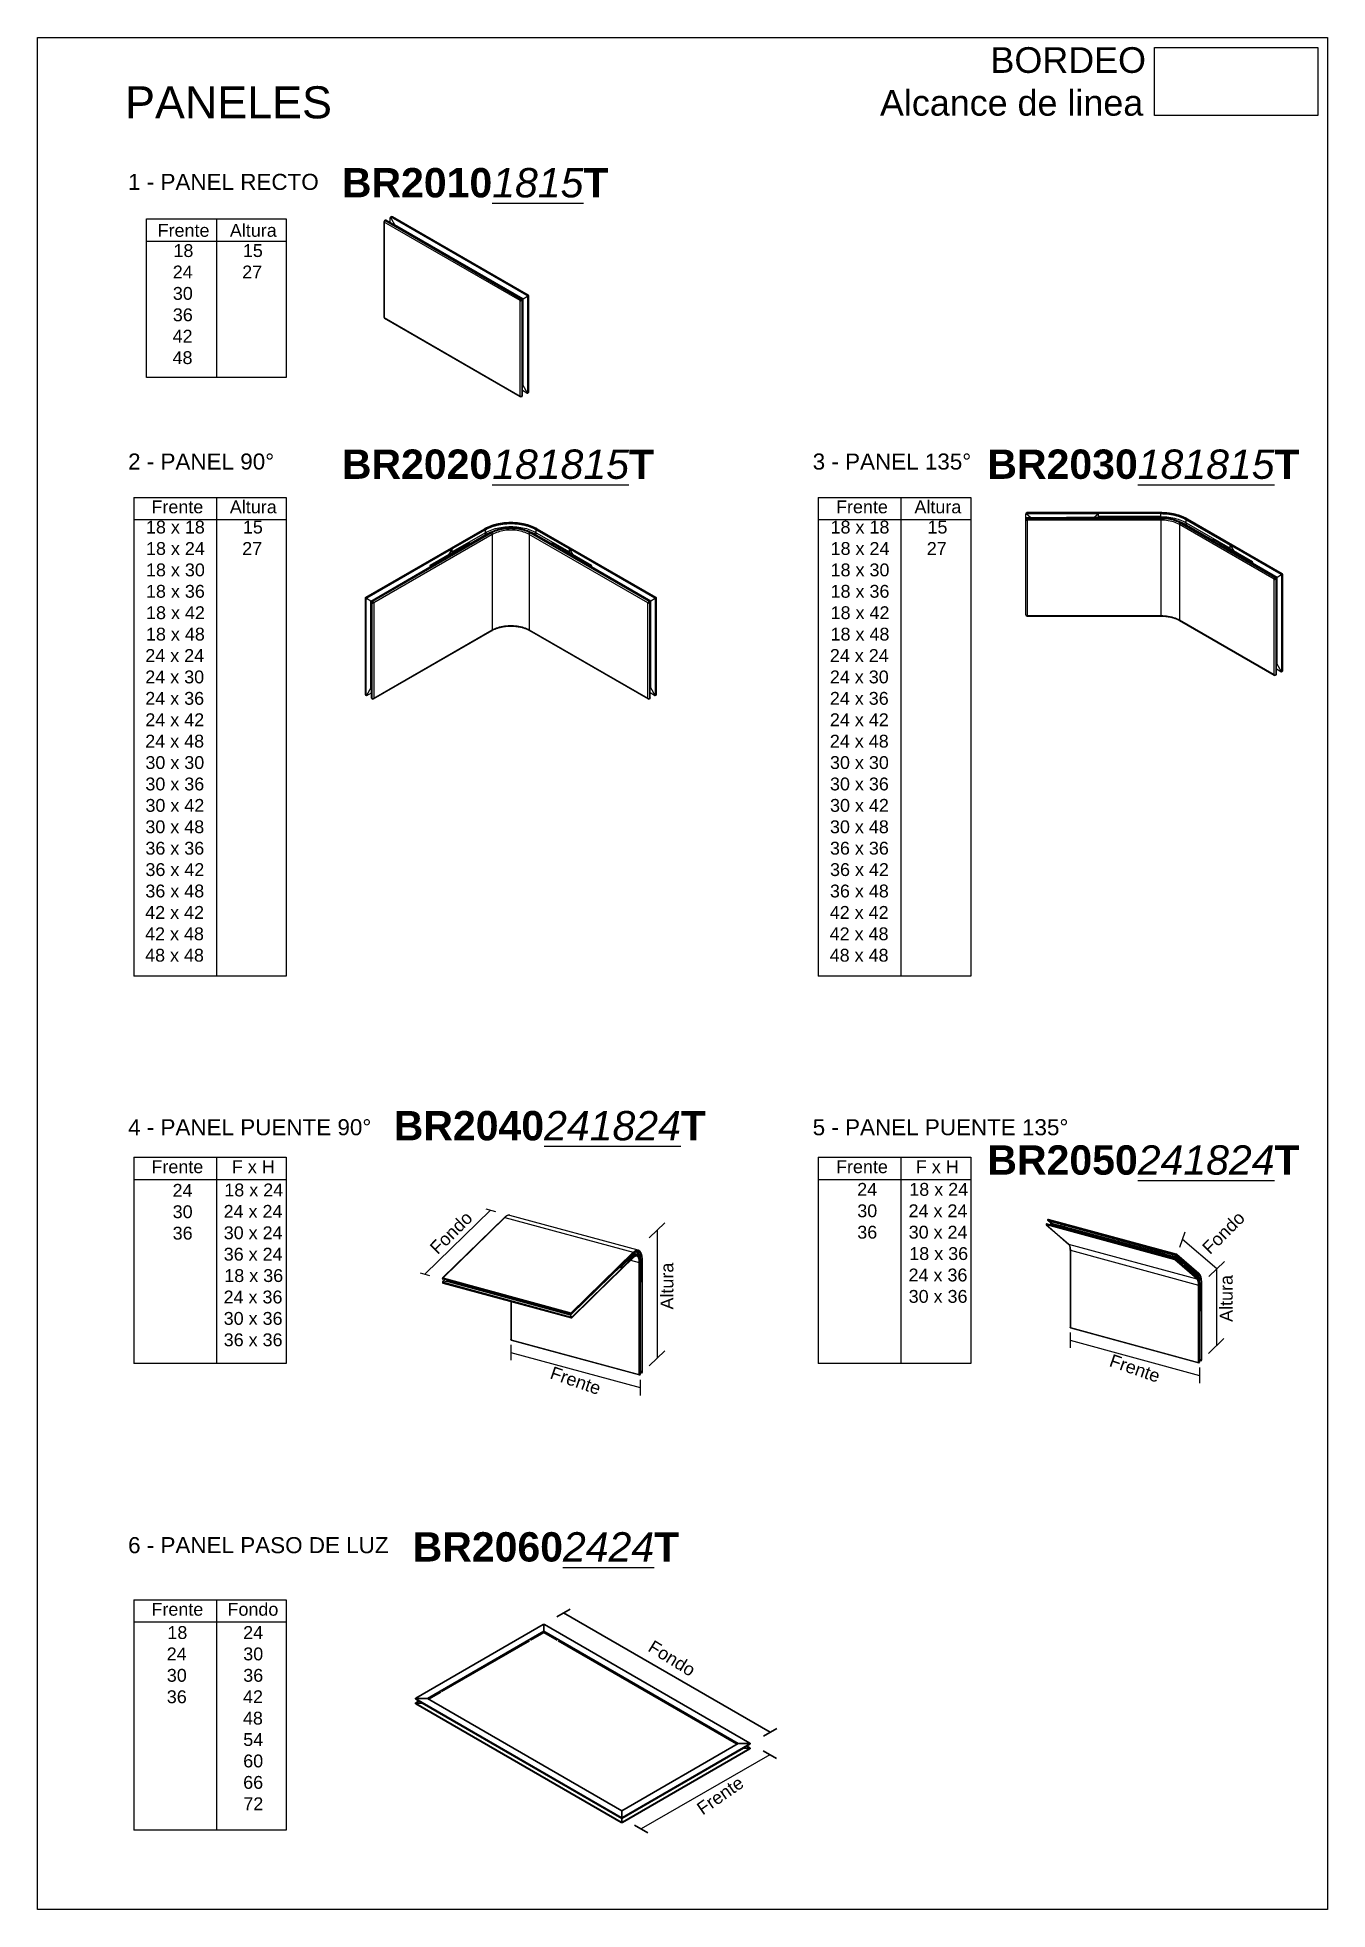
# Model space of a CAD drawing. Header units: inches. Extents: x 9936 to 27102, y -2774 to 11910.
# Drawn here: x 9946 to 11955, y -2774 to 141 of the extents above; entities that cross this region are included whole.
import ezdxf

# ---------------------------------------------------------------- set-up
doc = ezdxf.new("R2010")
doc.units = ezdxf.units.IN
doc.header["$MEASUREMENT"] = 0
doc.layers.add('TEXTO', color=7, linetype='Continuous')
doc.layers.add('VIÑETAS', color=5, linetype='Continuous')
doc.styles.get("Standard").update_dxf_attribs({"font": 'arial.ttf'})
picture_1 = doc.add_image_def('image1.jpg', size_in_pixel=(755, 314))

msp = doc.modelspace()

# ---------------------------------------------------------------- texts
at = {"color": 192, "char_height": 45.69253, "attachment_point": 1}
for s, insert in [('{\\fArial|b1|i0|c0|p34;BR2010\\fArial|b0|i1|c0|p34;\\L1815\\fArial|b1|i0|c0|p34;\\lT}', (10420.019, -62.119)), ('{\\fArial|b1|i0|c0|p34;BR2020\\fArial|b0|i1|c0|p34;\\L181815\\fArial|b1|i0|c0|p34;\\lT}', (10420.019, -500.497)), ('{\\fArial|b1|i0|c0|p34;BR2030\\fArial|b0|i1|c0|p34;\\L181815\\fArial|b1|i0|c0|p34;\\lT}', (11425.364, -500.497)), ('{\\fArial|b1|i0|c0|p34;BR2040\\fArial|b0|i1|c0|p34;\\L241824\\fArial|b1|i0|c0|p34;\\lT}', (10500.831, -1530.753)), ('{\\fArial|b1|i0|c0|p34;BR2050\\fArial|b0|i1|c0|p34;\\L241824\\fArial|b1|i0|c0|p34;\\lT}', (11425.364, -1584.205)), ('{\\fArial|b1|i0|c0|p34;BR2060\\fArial|b0|i1|c0|p34;\\L2424\\fArial|b1|i0|c0|p34;\\lT}', (10530.208, -2186.727))]:
    msp.add_mtext_dynamic_manual_height_columns(s, width=536.06328, gutter_width=1, heights=[0], dxfattribs=dict(at, insert=insert))
at = {"layer": 'TEXTO', "attachment_point": 1}
for s, width, insert, char_height in [('\\pi2613.55421;BORDEO\\P\\pi2441.43962;Alcance de linea', 2849.13402, (8816.61, 126.093), 40), ('\\pi-4.69904;PANELES', 303.8011, (10087.1, 65.2), 50), ('1 - PANEL RECTO', 751.30533, (10087.1, -71.183), 25), ('\\pi5.00863;Frente', 87.31603, (10128.079, -149.207), 20), ('\\pi7.7576;Altura', 87.31603, (10237.804, -149.207), 20), ('\\pi8.25295;18\\P\\pi7.20248;24\\P\\pi7.37301;30\\P\\pi7.34572;36\\P\\pi7.03195;42\\P\\pi6.90916;48', 43.31355, (10149.414, -180.681), 20), ('\\pi7.96416;15\\P\\pi6.92733;27', 42.84511, (10257.851, -180.681), 20), ('2 - PANEL 90°', 751.30533, (10087.1, -506.743), 25), ('3 - PANEL 135°', 751.30533, (11153.273, -506.743), 25), ('\\pi5.00863;Frente', 87.31603, (10118.442, -579.849), 20), ('\\pi7.7576;Altura', 87.31603, (10237.804, -579.849), 20), ('\\pi5.00863;Frente', 87.31603, (11184.615, -579.849), 20), ('\\pi7.7576;Altura', 87.31603, (11303.977, -579.849), 20), ('\\pi8.38817;18 x 18\\P\\pi8.44956;18 x 24\\P\\pi8.44274;18 x 30\\P\\pi8.41546;18 x 36\\P\\pi8.51095;18 x 42\\P\\pi8.38817;18 x 48\\P\\pi7.33769;24 x 24\\P\\pi7.33087;24 x 30\\P\\pi7.30359;24 x 36\\P\\pi7.39909;24 x 42\\P\\pi7.2763;24 x 48\\P\\pi7.50823;30 x 30\\P\\pi7.48094;30 x 36\\P\\pi7.57644;30 x 42\\P\\pi7.45366;30 x 48\\P\\pi7.48094;36 x 36\\P\\pi7.57644;36 x 42\\P\\pi7.45366;36 x 48\\P\\pi7.16716;42 x 42\\P\\pi7.04438;42 x 48\\P48 x 48', 104.15697, (10106.539, -611.324), 20), ('\\pi7.96416;15\\P\\pi6.92733;27', 42.84511, (10257.851, -611.324), 20), ('\\pi8.38817;18 x 18\\P\\pi8.44956;18 x 24\\P\\pi8.44274;18 x 30\\P\\pi8.41546;18 x 36\\P\\pi8.51095;18 x 42\\P\\pi8.38817;18 x 48\\P\\pi7.33769;24 x 24\\P\\pi7.33087;24 x 30\\P\\pi7.30359;24 x 36\\P\\pi7.39909;24 x 42\\P\\pi7.2763;24 x 48\\P\\pi7.50823;30 x 30\\P\\pi7.48094;30 x 36\\P\\pi7.57644;30 x 42\\P\\pi7.45366;30 x 48\\P\\pi7.48094;36 x 36\\P\\pi7.57644;36 x 42\\P\\pi7.45366;36 x 48\\P\\pi7.16716;42 x 42\\P\\pi7.04438;42 x 48\\P48 x 48', 104.15697, (11172.712, -611.324), 20), ('\\pi7.96416;15\\P\\pi6.92733;27', 42.84511, (11324.024, -611.324), 20), ('4 - PANEL PUENTE 90°', 751.30533, (10087.1, -1543.518), 25), ('5 - PANEL PUENTE 135°', 751.30533, (11153.273, -1543.518), 25), ('\\pi5.00863;Frente', 87.31603, (10118.442, -1607.55), 20), ('\\pi12.55979;F x H', 87.31603, (10236.174, -1607.55), 20), ('\\pi5.00863;Frente', 87.31603, (11184.615, -1607.55), 20), ('\\pi12.55979;F x H', 87.31603, (11301.41, -1607.55), 20), ('\\pi12.38066;24\\P\\pi12.55119;30\\P\\pi12.52391;36', 53.66992, (10143.989, -1644.278), 20), ('\\pi8.44956;18 x 24 \\P\\pi7.33769;24 x 24\\P\\pi7.51505;30 x 24 \\P36 x 24\\P\\pi8.41546;18 x 36\\P\\pi7.30359;24 x 36\\P\\pi7.48094;30 x 36\\P36 x 36', 104.15697, (10228.506, -1643.695), 20), ('\\pi12.38066;24\\P\\pi12.55119;30\\P\\pi12.52391;36', 53.66992, (11210.162, -1642.767), 20), ('\\pi8.44956;18 x 24\\P\\pi7.33769;24 x 24\\P\\pi7.51505;30 x 24\\P\\pi8.41546;18 x 36\\P\\pi7.30359;24 x 36\\P\\pi7.48094;30 x 36', 104.15697, (11295.264, -1642.767), 20), ('6 - PANEL PASO DE LUZ', 751.30533, (10087.1, -2194.371), 25), ('\\pi5.00863;Frente', 87.31603, (10118.442, -2296.763), 20), ('\\pi5.71122;Fondo', 87.31603, (10236.128, -2296.763), 20), ('\\pi13.43114;18\\P\\pi12.38066;24\\P\\pi12.55119;30\\P\\pi12.52391;36', 53.66992, (10134.836, -2332.965), 20), ('\\pi12.38066;24\\P\\pi12.55119;30\\P\\pi12.52391;36\\P\\pi12.21013;42\\P\\pi12.08735;48\\P\\pi12.55119;54\\P\\pi12.4898;60\\P\\pi12.46252;66\\P\\pi12.69444;72', 53.66992, (10253.882, -2332.965), 20)]:
    msp.add_mtext_dynamic_manual_height_columns(s, width=width, gutter_width=1, heights=[0], dxfattribs=dict(at, insert=insert, char_height=char_height))
at = {"layer": 'TEXTO', "char_height": 20, "attachment_point": 1}
for s, insert, rotation in [('\\pi5.71122;Fondo', (10551.02, -1745.165), 45.03667), ('\\pi5.71122;Fondo', (11753.865, -1745.165), 45.03667), ('\\pi7.7576;Altura', (10916.327, -1847.674), 90), ('\\pi7.7576;Altura', (11787.346, -1866.924), 90), ('\\pi5.00863;Frente', (11615.48, -1907.164), 340.952685), ('\\pi5.00863;Frente', (10744.461, -1926.271), 340.952685), ('\\pi5.71122;Fondo', (10900.729, -2350.753), 328.370843), ('\\pi5.00863;Frente', (10966.292, -2614.557), 34.954699)]:
    msp.add_mtext_dynamic_manual_height_columns(s, width=87.31603, gutter_width=1, heights=[0], dxfattribs=dict(at, insert=insert, rotation=rotation))

# ---------------------------------------------------------------- linework, layer by layer
at = {"linetype": 'Continuous'}
for p, q in [((10651.666, -1685.062), (10549.248, -1785.025)), ((11782.532, -1776.658), (11729.269, -1730.817)), ((11554.019, -1887.668), (11755.678, -1942.475))]:
    msp.add_line(p, q, dxfattribs=at)
at = {"linetype": 'Continuous', "lineweight": 35}
for p, q in [((10754.662, -2318.391), (10775.349, -2306.448)), ((11086.827, -2498.203), (10765.006, -2312.42)), ((11076.484, -2504.175), (11097.171, -2492.232)), ((11097.047, -2539.271), (11076.36, -2527.329)), ((10896.281, -2654.75), (10875.593, -2642.807))]:
    msp.add_line(p, q, dxfattribs=at)
at = {"layer": 'TEXTO', "color": 30, "true_color": 0xf8991e}
for p, q in [((10115.83, -141.393), (10333.247, -141.393)), ((10115.83, -388.115), (10115.83, -141.393)), ((10224.539, -141.393), (10224.539, -388.115)), ((10333.247, -141.393), (10333.247, -388.115)), ((10115.83, -175.914), (10333.247, -175.914)), ((10333.247, -388.115), (10115.83, -388.115)), ((10095.872, -575.046), (10333.247, -575.046)), ((10095.872, -575.046), (10095.872, -1320.817)), ((10224.539, -575.046), (10224.539, -1320.817)), ((10333.247, -575.046), (10333.247, -1320.817)), ((11162.045, -575.046), (11399.421, -575.046)), ((11162.045, -575.046), (11162.045, -1320.817)), ((11290.712, -575.046), (11290.712, -1320.817)), ((11399.421, -575.046), (11399.421, -1320.817)), ((10095.872, -609.567), (10333.247, -609.567)), ((11162.045, -609.567), (11399.421, -609.567)), ((10333.247, -1320.817), (10095.872, -1320.817)), ((11399.421, -1320.817), (11162.045, -1320.817)), ((10095.872, -1602.748), (10333.247, -1602.748)), ((10095.872, -1602.748), (10095.872, -1924.013)), ((10224.539, -1602.748), (10224.539, -1924.013)), ((10333.247, -1602.748), (10333.247, -1924.013)), ((11162.045, -1602.748), (11399.421, -1602.748)), ((11162.045, -1602.748), (11162.045, -1924.013)), ((11290.712, -1602.748), (11290.712, -1924.013)), ((11399.421, -1602.748), (11399.421, -1924.013)), ((10095.872, -1637.268), (10333.247, -1637.268)), ((11162.045, -1637.268), (11399.421, -1637.268)), ((10333.247, -1924.013), (10095.872, -1924.013)), ((11399.421, -1924.013), (11162.045, -1924.013)), ((10095.872, -2291.961), (10333.247, -2291.961)), ((10095.872, -2291.961), (10095.872, -2650.722)), ((10224.539, -2291.961), (10224.539, -2650.722)), ((10333.247, -2291.961), (10333.247, -2650.722)), ((10095.872, -2326.481), (10333.247, -2326.481)), ((10333.247, -2650.722), (10095.872, -2650.722))]:
    msp.add_line(p, q, dxfattribs=at)
at = {"layer": 'TEXTO'}
for p, q in [((10644.179, -1683.024), (10659.153, -1687.099)), ((10922.799, -1704.96), (10898.683, -1728.498)), ((10911.513, -1915.065), (10911.513, -1715.975)), ((11724.966, -1742.921), (11733.573, -1718.713)), ((11794.591, -1764.889), (11770.474, -1788.427)), ((11782.532, -1895.957), (11782.532, -1776.658)), ((10541.761, -1782.988), (10556.734, -1787.062)), ((10683, -1894.705), (10683, -1918.847)), ((11554.019, -1875.597), (11554.019, -1899.739)), ((11793.819, -1884.941), (11769.702, -1908.48)), ((10922.799, -1904.049), (10898.683, -1927.587)), ((10884.659, -1949.511), (10884.659, -1973.653)), ((11755.678, -1930.404), (11755.678, -1954.546)), ((11086.703, -2533.3), (10885.937, -2648.778))]:
    msp.add_line(p, q, dxfattribs=at)
msp.add_lwpolyline([(9945.9, 141.265), (11955.124, 141.265), (11955.124, -2774.427), (9945.9, -2774.427)], close=True, dxfattribs=at)
at = {"layer": 'VIÑETAS', "linetype": 'Continuous'}
for p, q in [((10485.505, -145.707), (10485.505, -294.317)), ((10487.213, -143.567), (10486.506, -143.975)), ((10487.601, -143.342), (10487.213, -143.567)), ((10487.213, -143.567), (10487.601, -143.342)), ((10488.213, -143.666), (10487.505, -144.074)), ((10487.505, -144.074), (10698.93, -266.127)), ((10488.213, -143.666), (10488.601, -143.441)), ((10699.637, -265.719), (10488.213, -143.666)), ((10700.026, -265.494), (10488.601, -143.441)), ((10495.39, -147.36), (10495.39, -139.523)), ((10496.193, -138.382), (10495.804, -138.607)), ((10502.744, -150.627), (10495.804, -138.607)), ((10496.9, -137.974), (10496.193, -138.382)), ((10497.193, -138.481), (10496.804, -138.706)), ((10708.229, -260.759), (10496.804, -138.706)), ((10497.9, -138.073), (10497.193, -138.481)), ((10708.618, -260.534), (10497.193, -138.481)), ((10709.325, -260.126), (10497.9, -138.073)), ((10710.325, -260.027), (10498.9, -137.974)), ((10697.516, -268.576), (10486.091, -146.523)), ((10486.091, -146.523), (10486.091, -295.134)), ((10501.896, -151.116), (10502.744, -150.627)), ((10702.289, -265.822), (10502.744, -150.627)), ((10524.693, -164.224), (10524.613, -164.23)), ((10524.992, -164.449), (10524.693, -164.224)), ((10673.893, -250.355), (10673.812, -250.361)), ((10674.191, -250.58), (10673.893, -250.355)), ((10702.289, -265.822), (10709.229, -261.815)), ((10708.618, -260.534), (10708.229, -260.759)), ((10708.618, -260.534), (10709.325, -260.126)), ((10709.618, -261.59), (10709.229, -261.815)), ((10711.325, -410.37), (10711.325, -261.759)), ((10697.516, -417.187), (10697.516, -268.576)), ((10698.93, -266.127), (10699.637, -265.719)), ((10699.637, -265.719), (10700.026, -265.494)), ((10701.052, -268.168), (10700.345, -268.576)), ((10700.345, -268.576), (10700.345, -417.187)), ((10701.026, -266.55), (10700.637, -266.774)), ((10701.027, -266.551), (10702.289, -265.822)), ((10701.052, -268.168), (10701.441, -267.944)), ((10701.052, -416.779), (10701.052, -268.168)), ((10701.441, -416.554), (10701.441, -267.944)), ((10702.289, -400.715), (10702.289, -265.822)), ((10710.032, -262.984), (10709.643, -263.208)), ((10709.643, -411.819), (10709.643, -263.208)), ((10710.739, -262.576), (10710.032, -262.984)), ((10710.032, -411.594), (10710.032, -262.984)), ((10710.739, -411.186), (10710.739, -262.576)), ((10486.091, -295.134), (10697.516, -417.187)), ((10486.506, -296.049), (10697.93, -418.102)), ((10701.487, -296.722), (10701.441, -296.695)), ((10701.487, -296.722), (10701.441, -296.708)), ((10701.441, -297.154), (10701.487, -296.722)), ((10701.487, -373.477), (10701.441, -373.45)), ((10701.487, -373.477), (10701.441, -373.462)), ((10701.441, -373.909), (10701.487, -373.477)), ((10702.289, -400.715), (10701.441, -401.204)), ((10709.229, -412.735), (10702.289, -400.715)), ((10699.93, -418.102), (10700.637, -417.694)), ((10700.345, -417.187), (10701.052, -416.779)), ((10700.637, -417.694), (10701.026, -417.47)), ((10701.441, -416.554), (10701.052, -416.779)), ((10708.229, -412.636), (10701.441, -408.717)), ((10709.229, -412.735), (10709.618, -412.51)), ((10709.618, -412.51), (10710.325, -412.102)), ((10710.032, -411.594), (10709.643, -411.819)), ((10710.032, -411.594), (10710.739, -411.186)), ((11485.044, -601.424), (11485.044, -600.847)), ((11485.044, -601.424), (11485.044, -601.742)), ((11485.044, -608.438), (11485.044, -601.742)), ((11485.044, -608.756), (11485.044, -608.438)), ((11485.044, -609.333), (11485.044, -608.756)), ((11485.044, -757.943), (11485.044, -609.333)), ((11485.63, -600.269), (11485.63, -600.587)), ((11493.245, -606.805), (11485.63, -600.587)), ((11485.63, -607.283), (11485.63, -607.601)), ((11695.542, -598.847), (11487.044, -598.847)), ((11487.044, -599.214), (11487.044, -599.791)), ((11695.542, -599.214), (11487.044, -599.214)), ((11487.044, -599.791), (11695.542, -599.791)), ((11487.044, -600.109), (11487.044, -599.791)), ((11487.044, -599.791), (11596.544, -599.791)), ((11487.044, -600.109), (11596.544, -600.109)), ((11487.044, -607.123), (11487.044, -606.805)), ((11487.044, -606.805), (11596.544, -606.805)), ((11487.044, -607.123), (11487.044, -607.7)), ((11695.542, -607.123), (11487.044, -607.123)), ((11487.044, -607.123), (11596.544, -607.123)), ((11487.044, -607.7), (11695.542, -607.7)), ((11695.542, -610.488), (11487.044, -610.488)), ((11487.044, -610.488), (11487.044, -759.098)), ((11634.044, -606.35), (11548.544, -606.35)), ((11548.544, -606.676), (11548.544, -606.35)), ((11548.544, -606.676), (11634.044, -606.676)), ((11548.544, -606.805), (11548.544, -606.676)), ((11580.694, -599.791), (11580.694, -599.647)), ((11580.694, -599.647), (11695.542, -599.647)), ((11580.694, -599.791), (11695.542, -599.791)), ((11580.694, -607.267), (11580.694, -607.123)), ((11695.542, -607.123), (11580.694, -607.123)), ((11695.542, -607.267), (11580.694, -607.267)), ((11590.9, -606.35), (11597.958, -600.587)), ((11596.544, -599.791), (11596.544, -600.109)), ((11596.544, -607.123), (11596.544, -606.805)), ((11597.958, -600.269), (11597.958, -600.587)), ((11695.542, -599.916), (11598.544, -599.916)), ((11695.542, -600.417), (11598.544, -600.417)), ((11598.544, -605.057), (11598.544, -600.417)), ((11695.542, -605.057), (11598.544, -605.057)), ((11598.544, -606.35), (11598.544, -605.057)), ((11695.542, -606.881), (11598.544, -606.881)), ((11634.044, -606.676), (11634.044, -606.35)), ((11634.044, -606.881), (11634.044, -606.676)), ((11695.542, -599.791), (11695.542, -599.214)), ((11695.542, -599.791), (11695.542, -599.647)), ((11695.542, -599.791), (11695.542, -599.916)), ((11695.542, -605.057), (11695.542, -600.417)), ((11695.542, -606.881), (11695.542, -605.057)), ((11695.542, -607.7), (11695.542, -607.123)), ((11695.542, -607.267), (11695.542, -607.123)), ((11695.542, -610.488), (11695.542, -759.098)), ((11735.009, -609.854), (11803.597, -649.449)), ((11735.009, -614.494), (11735.009, -609.854)), ((11803.98, -649.045), (11735.392, -609.45)), ((11736.165, -608.928), (11735.458, -609.336)), ((11735.635, -609.234), (11735.458, -609.336)), ((11735.458, -609.336), (11882.888, -694.446)), ((11735.458, -609.336), (11816.668, -656.217)), ((11735.458, -609.336), (11735.458, -609.488)), ((11735.635, -609.234), (11816.845, -656.115)), ((11883.596, -694.037), (11736.165, -608.928)), ((11884.595, -693.938), (11737.165, -608.829)), ((10641.523, -624.349), (10457.039, -730.849)), ((10642.523, -624.448), (10458.039, -730.948)), ((10458.746, -731.357), (10643.23, -624.856)), ((10652.21, -630.04), (10467.726, -736.541)), ((10468.433, -736.949), (10652.917, -630.449)), ((10654.332, -632.898), (10469.848, -739.399)), ((10578.53, -662.003), (10643.053, -624.754)), ((10578.707, -662.105), (10643.23, -624.856)), ((10652.21, -630.04), (10587.687, -667.289)), ((10652.387, -630.142), (10587.864, -667.391)), ((10643.296, -624.97), (10591.394, -654.932)), ((10643.679, -625.375), (10591.778, -655.337)), ((10643.679, -630.015), (10591.778, -659.977)), ((10651.827, -629.895), (10599.926, -659.857)), ((10643.446, -633.26), (10619.645, -647)), ((10643.661, -633.634), (10620.076, -647.249)), ((10643.23, -624.856), (10642.523, -624.448)), ((10643.23, -624.856), (10643.053, -624.754)), ((10643.23, -624.856), (10643.23, -625.008)), ((10643.446, -633.26), (10643.446, -630.149)), ((10643.661, -633.634), (10644.702, -633.049)), ((10644.506, -634.122), (10643.661, -633.634)), ((10643.679, -630.015), (10643.679, -625.375)), ((10652.917, -630.449), (10652.21, -630.04)), ((10652.387, -630.142), (10652.21, -630.04)), ((10654.332, -632.898), (10654.332, -781.509)), ((10896.445, -739.399), (10711.961, -632.898)), ((10711.961, -632.898), (10711.961, -781.509)), ((10714.082, -630.04), (10713.375, -630.449)), ((10713.375, -630.449), (10897.859, -736.949)), ((10714.082, -630.04), (10713.905, -630.142)), ((10778.429, -667.391), (10713.905, -630.142)), ((10898.566, -736.541), (10714.082, -630.04)), ((10778.606, -667.289), (10714.082, -630.04)), ((10766.367, -659.857), (10714.465, -629.895)), ((10721.108, -632.787), (10722.631, -633.634)), ((10721.787, -634.122), (10722.631, -633.634)), ((10722.613, -625.375), (10774.515, -655.337)), ((10722.613, -630.015), (10722.613, -625.375)), ((10722.613, -630.015), (10774.515, -659.977)), ((10722.631, -633.634), (10746.216, -647.249)), ((10722.847, -633.26), (10722.847, -630.149)), ((10722.847, -633.26), (10746.648, -647)), ((10774.898, -654.932), (10722.997, -624.97)), ((10723.77, -624.448), (10723.062, -624.856)), ((10723.239, -624.754), (10723.062, -624.856)), ((10723.062, -624.856), (10907.547, -731.357)), ((10723.062, -624.856), (10787.586, -662.105)), ((10723.062, -624.856), (10723.062, -625.008)), ((10723.239, -624.754), (10787.763, -662.003)), ((10908.254, -730.948), (10723.77, -624.448)), ((10909.254, -730.849), (10724.77, -624.349)), ((11871.787, -702.487), (11724.357, -617.378)), ((11724.357, -617.378), (11724.357, -765.988)), ((11726.478, -614.52), (11725.771, -614.928)), ((11725.771, -614.928), (11873.201, -700.038)), ((11726.478, -614.52), (11726.301, -614.622)), ((11807.511, -661.504), (11726.301, -614.622)), ((11873.908, -699.63), (11726.478, -614.52)), ((11807.688, -661.401), (11726.478, -614.52)), ((11795.449, -653.97), (11726.861, -614.375)), ((11733.509, -617.27), (11735.027, -618.114)), ((11734.182, -618.601), (11735.027, -618.114)), ((11735.009, -614.494), (11803.597, -654.089)), ((11735.027, -618.114), (11775.652, -641.566)), ((11735.242, -617.74), (11735.242, -614.629)), ((11735.242, -617.74), (11776.083, -641.317)), ((11776.912, -640.838), (11774.807, -642.053)), ((11837.37, -675.74), (11776.912, -640.838)), ((11838.256, -675.652), (11777.799, -640.751)), ((10458.746, -731.357), (10590.268, -655.431)), ((10459.135, -731.581), (10590.657, -655.655)), ((10467.337, -736.316), (10598.859, -660.39)), ((10467.726, -736.541), (10599.248, -660.615)), ((10617.93, -646.434), (10557.472, -681.336)), ((10558.358, -681.423), (10618.816, -646.522)), ((10578.707, -662.105), (10578.53, -662.003)), ((10582.983, -668.964), (10582.983, -669.168)), ((10583.708, -668.861), (10583.95, -668.543)), ((10584.041, -668.945), (10583.708, -668.861)), ((10584.496, -668.682), (10583.95, -668.543)), ((10583.95, -668.922), (10583.95, -668.543)), ((10584.941, -668.425), (10585.037, -668.299)), ((10585.122, -668.321), (10585.037, -668.299)), ((10585.037, -668.37), (10585.037, -668.299)), ((10586.422, -664.623), (10591.657, -655.556)), ((10587.864, -667.391), (10587.687, -667.289)), ((10590.268, -655.431), (10590.657, -655.655)), ((10591.268, -655.332), (10591.657, -655.556)), ((10591.328, -655.078), (10591.328, -655.367)), ((10591.553, -655.197), (10591.544, -655.202)), ((10591.544, -655.491), (10591.544, -655.202)), ((10591.562, -655.212), (10591.562, -655.501)), ((10591.717, -655.596), (10591.657, -655.556)), ((10591.717, -659.942), (10591.778, -659.977)), ((10591.778, -659.977), (10591.778, -655.337)), ((10592.071, -661.362), (10592.071, -659.807)), ((10599.248, -660.615), (10598.859, -660.39)), ((10599.86, -660.003), (10599.86, -660.262)), ((10600.084, -660.122), (10600.075, -660.127)), ((10600.075, -660.137), (10600.075, -660.127)), ((10605.839, -655.697), (10605.839, -656.105)), ((10607.132, -655.085), (10606.779, -655.289)), ((10607.309, -655.595), (10606.779, -655.289)), ((10607.663, -655.391), (10607.132, -655.085)), ((10607.132, -655.085), (10607.309, -655.595)), ((10616.446, -649.574), (10616.446, -649.982)), ((10617.739, -648.962), (10617.385, -649.166)), ((10617.916, -649.472), (10617.385, -649.166)), ((10618.269, -649.268), (10617.739, -648.962)), ((10617.739, -648.962), (10617.916, -649.472)), ((10620.921, -647.737), (10618.816, -646.522)), ((10747.476, -646.522), (10745.372, -647.737)), ((10807.934, -681.423), (10747.476, -646.522)), ((10748.554, -648.962), (10748.023, -649.268)), ((10808.821, -681.336), (10748.363, -646.434)), ((10748.377, -649.472), (10748.554, -648.962)), ((10748.907, -649.166), (10748.377, -649.472)), ((10748.554, -648.962), (10748.907, -649.166)), ((10749.847, -649.982), (10749.847, -649.574)), ((10759.16, -655.085), (10758.63, -655.391)), ((10758.984, -655.595), (10759.16, -655.085)), ((10759.514, -655.289), (10758.984, -655.595)), ((10759.16, -655.085), (10759.514, -655.289)), ((10760.453, -656.105), (10760.453, -655.697)), ((10766.208, -660.122), (10766.217, -660.127)), ((10766.217, -660.137), (10766.217, -660.127)), ((10766.433, -660.003), (10766.433, -660.262)), ((10767.045, -660.615), (10767.433, -660.39)), ((10898.566, -736.541), (10767.045, -660.615)), ((10898.955, -736.316), (10767.433, -660.39)), ((10774.222, -661.362), (10774.222, -659.807)), ((10774.515, -659.977), (10774.515, -655.337)), ((10774.575, -659.942), (10774.515, -659.977)), ((10774.636, -655.556), (10774.575, -655.596)), ((10774.636, -655.556), (10775.025, -655.332)), ((10774.636, -655.556), (10779.87, -664.623)), ((10774.731, -655.212), (10774.731, -655.501)), ((10774.74, -655.197), (10774.748, -655.202)), ((10774.748, -655.491), (10774.748, -655.202)), ((10774.964, -655.078), (10774.964, -655.367)), ((10776.025, -655.431), (10775.636, -655.655)), ((10907.158, -731.581), (10775.636, -655.655)), ((10907.547, -731.357), (10776.025, -655.431)), ((10778.606, -667.289), (10778.429, -667.391)), ((10781.554, -668.295), (10781.436, -668.474)), ((10782.115, -668.418), (10781.554, -668.295)), ((10781.554, -668.542), (10781.554, -668.295)), ((10782.115, -668.418), (10781.901, -668.742)), ((10782.592, -669.033), (10782.289, -668.966)), ((10782.592, -669.033), (10782.54, -669.111)), ((10783.186, -669.349), (10783.115, -669.443)), ((10783.309, -669.168), (10783.309, -668.964)), ((10787.763, -662.003), (10787.586, -662.105)), ((11777.989, -643.278), (11777.459, -643.584)), ((11777.812, -643.788), (11777.989, -643.278)), ((11778.343, -643.482), (11777.812, -643.788)), ((11777.989, -643.278), (11778.343, -643.482)), ((11779.282, -644.299), (11779.282, -643.89)), ((11788.596, -649.401), (11788.065, -649.707)), ((11788.419, -649.911), (11788.596, -649.401)), ((11788.949, -649.605), (11788.419, -649.911)), ((11788.596, -649.401), (11788.949, -649.605)), ((11789.889, -650.422), (11789.889, -650.013)), ((11795.29, -654.234), (11795.299, -654.24)), ((11795.299, -654.25), (11795.299, -654.24)), ((11795.515, -654.115), (11795.515, -654.374)), ((11796.48, -654.931), (11796.869, -654.707)), ((11873.908, -699.63), (11796.48, -654.931)), ((11874.297, -699.405), (11796.869, -654.707)), ((11803.597, -654.089), (11803.597, -649.449)), ((11803.657, -654.055), (11803.597, -654.089)), ((11803.657, -655.678), (11803.657, -650.788)), ((11803.813, -649.325), (11803.813, -650.134)), ((11803.821, -649.309), (11803.83, -649.315)), ((11803.83, -650.105), (11803.83, -649.315)), ((11804.046, -649.19), (11804.046, -649.888)), ((11804.071, -649.873), (11804.46, -649.648)), ((11804.071, -649.873), (11809.306, -658.939)), ((11805.46, -649.747), (11805.071, -649.972)), ((11882.499, -694.67), (11805.071, -649.972)), ((11882.888, -694.446), (11805.46, -649.747)), ((11807.688, -661.401), (11807.511, -661.504)), ((11810.99, -662.612), (11810.872, -662.791)), ((11811.551, -662.735), (11810.99, -662.612)), ((11810.99, -662.859), (11810.99, -662.612)), ((11811.551, -662.735), (11811.337, -663.059)), ((11812.028, -663.35), (11811.724, -663.283)), ((11812.028, -663.35), (11811.976, -663.428)), ((11812.622, -663.666), (11812.55, -663.76)), ((11812.745, -663.484), (11812.745, -663.28)), ((11816.845, -656.115), (11816.668, -656.217)), ((10465.075, -736.644), (10557.266, -683.423)), ((10558.05, -682.756), (10557.124, -682.41)), ((10557.124, -682.41), (10557.363, -684.115)), ((10557.606, -684.205), (10557.363, -684.115)), ((10558.05, -682.756), (10558.418, -682.544)), ((10558.05, -682.756), (10558.205, -683.86)), ((10558.358, -681.423), (10558.358, -682.509)), ((10560.392, -682.597), (10558.358, -681.423)), ((10559.451, -683.14), (10558.358, -682.509)), ((10568.841, -677.128), (10568.841, -677.332)), ((10569.686, -676.814), (10569.553, -677.152)), ((10569.553, -677.152), (10569.774, -677.181)), ((10569.686, -676.814), (10570.275, -676.892)), ((10569.686, -677.17), (10569.686, -676.814)), ((10570.674, -676.456), (10570.569, -676.722)), ((10570.674, -676.456), (10570.964, -676.494)), ((10570.674, -676.661), (10570.674, -676.456)), ((10571.134, -676.072), (10571.547, -676.157)), ((10795.952, -676.492), (10795.701, -676.709)), ((10795.952, -676.492), (10796.451, -676.684)), ((10795.952, -676.854), (10795.952, -676.492)), ((10796.451, -676.684), (10796.133, -676.958)), ((10797.451, -677.332), (10797.451, -677.128)), ((10807.934, -681.423), (10805.901, -682.597)), ((10807.934, -682.509), (10806.841, -683.14)), ((10808.243, -682.756), (10807.875, -682.544)), ((10807.934, -682.509), (10807.934, -681.423)), ((10808.088, -683.86), (10808.243, -682.756)), ((10809.169, -682.41), (10808.243, -682.756)), ((10808.93, -684.115), (10808.687, -684.205)), ((10808.93, -684.115), (10809.169, -682.41)), ((10901.218, -736.644), (10809.027, -683.423)), ((11825.225, -671.076), (11825.595, -670.862)), ((11826.019, -671.107), (11825.595, -670.862)), ((11825.595, -671.29), (11825.595, -670.862)), ((11825.649, -671.321), (11826.019, -671.107)), ((11826.887, -671.648), (11826.887, -671.444)), ((11837.37, -675.74), (11835.336, -676.914)), ((11837.37, -676.826), (11836.277, -677.457)), ((11837.678, -677.072), (11837.31, -676.86)), ((11837.37, -676.826), (11837.37, -675.74)), ((11837.523, -678.176), (11837.678, -677.072)), ((11838.604, -676.726), (11837.678, -677.072)), ((11838.365, -678.431), (11838.122, -678.522)), ((11838.365, -678.431), (11838.604, -676.726)), ((11876.56, -699.733), (11838.462, -677.74)), ((11848.164, -684.266), (11848.083, -684.272)), ((11848.462, -684.491), (11848.164, -684.266)), ((11873.201, -700.038), (11873.908, -699.63)), ((11874.297, -699.405), (11873.908, -699.63)), ((11876.56, -699.733), (11875.298, -700.462)), ((11883.499, -695.726), (11876.56, -699.733)), ((11876.56, -834.626), (11876.56, -699.733)), ((11882.888, -694.446), (11882.499, -694.67)), ((11882.888, -694.446), (11883.596, -694.037)), ((11883.499, -695.726), (11883.888, -695.501)), ((11884.303, -696.895), (11883.914, -697.12)), ((11883.914, -845.73), (11883.914, -697.12)), ((11885.01, -696.487), (11884.303, -696.895)), ((11884.303, -696.895), (11884.303, -845.506)), ((11885.01, -845.097), (11885.01, -696.487)), ((11885.595, -844.281), (11885.595, -695.67)), ((10492.624, -721.719), (10492.235, -721.891)), ((10492.235, -721.891), (10492.245, -721.937)), ((10492.235, -721.891), (10492.235, -721.943)), ((10872.822, -721.177), (10872.741, -721.183)), ((10873.12, -721.402), (10872.822, -721.177)), ((11871.787, -851.098), (11871.787, -702.487)), ((11875.322, -702.079), (11874.615, -702.487)), ((11874.615, -702.487), (11874.615, -851.098)), ((11874.908, -700.685), (11875.297, -700.461)), ((11875.322, -702.079), (11875.711, -701.855)), ((11875.322, -702.079), (11875.322, -850.69)), ((11875.711, -850.465), (11875.711, -701.855)), ((10456.039, -732.582), (10456.039, -881.192)), ((10457.332, -733.806), (10456.625, -733.398)), ((10456.625, -733.398), (10456.625, -882.008)), ((10457.332, -733.806), (10457.721, -734.031)), ((10457.332, -882.417), (10457.332, -733.806)), ((10457.721, -882.641), (10457.721, -734.031)), ((10457.746, -732.412), (10458.135, -732.637)), ((10458.039, -730.948), (10458.746, -731.357)), ((10465.075, -736.644), (10458.135, -732.637)), ((10459.135, -731.581), (10458.746, -731.357)), ((10465.075, -871.537), (10465.075, -736.644)), ((10466.337, -737.373), (10465.075, -736.644)), ((10466.312, -738.99), (10465.923, -738.766)), ((10465.923, -887.376), (10465.923, -738.766)), ((10466.312, -887.601), (10466.312, -738.99)), ((10467.019, -739.399), (10466.312, -738.99)), ((10466.337, -737.372), (10466.726, -737.596)), ((10467.019, -888.009), (10467.019, -739.399)), ((10467.726, -736.541), (10467.337, -736.316)), ((10467.726, -736.541), (10468.433, -736.949)), ((10469.848, -739.399), (10469.848, -888.009)), ((10896.445, -888.009), (10896.445, -739.399)), ((10897.859, -736.949), (10898.566, -736.541)), ((10898.955, -736.316), (10898.566, -736.541)), ((10899.981, -738.99), (10899.273, -739.399)), ((10899.273, -739.399), (10899.273, -888.009)), ((10899.566, -737.596), (10899.955, -737.372)), ((10901.218, -736.644), (10899.956, -737.373)), ((10899.981, -738.99), (10900.37, -738.766)), ((10899.981, -887.601), (10899.981, -738.99)), ((10900.37, -887.376), (10900.37, -738.766)), ((10908.158, -732.637), (10901.218, -736.644)), ((10901.218, -871.537), (10901.218, -736.644)), ((10907.547, -731.357), (10907.158, -731.581)), ((10907.547, -731.357), (10908.254, -730.948)), ((10908.158, -732.637), (10908.547, -732.412)), ((10908.961, -733.806), (10908.572, -734.031)), ((10908.572, -882.641), (10908.572, -734.031)), ((10909.668, -733.398), (10908.961, -733.806)), ((10908.961, -882.417), (10908.961, -733.806)), ((10909.668, -882.008), (10909.668, -733.398)), ((10910.254, -881.192), (10910.254, -732.582)), ((11875.758, -730.633), (11875.711, -730.606)), ((11875.758, -730.633), (11875.711, -730.619)), ((11875.711, -731.065), (11875.758, -730.633)), ((10465.923, -768.594), (10465.877, -768.972)), ((10465.877, -768.972), (10465.923, -769.04)), ((10469.433, -888.925), (10653.917, -782.424)), ((10469.848, -888.009), (10654.332, -781.509)), ((10711.961, -781.509), (10896.445, -888.009)), ((10712.375, -782.424), (10896.859, -888.925)), ((10900.416, -767.544), (10900.37, -767.517)), ((10900.416, -767.544), (10900.37, -767.53)), ((10900.37, -767.976), (10900.416, -767.544)), ((11487.044, -759.098), (11695.542, -759.098)), ((11487.044, -759.943), (11695.542, -759.943)), ((11724.357, -765.988), (11871.787, -851.098)), ((11724.771, -766.904), (11872.201, -852.014)), ((11875.758, -807.388), (11875.711, -807.361)), ((11875.758, -807.388), (11875.711, -807.374)), ((11875.711, -807.82), (11875.758, -807.388)), ((10465.923, -845.349), (10465.877, -845.727)), ((10900.416, -844.299), (10900.37, -844.272)), ((10900.416, -844.299), (10900.37, -844.285)), ((10900.37, -844.731), (10900.416, -844.299)), ((11876.56, -834.626), (11875.711, -835.116)), ((11882.499, -846.547), (11875.711, -842.628)), ((11883.499, -846.646), (11876.56, -834.626)), ((11884.303, -845.506), (11883.914, -845.73)), ((11884.303, -845.506), (11885.01, -845.097)), ((10465.075, -871.537), (10458.135, -883.557)), ((10465.923, -872.027), (10465.075, -871.537)), ((10465.877, -845.727), (10465.923, -845.795)), ((10901.218, -871.537), (10900.37, -872.027)), ((10908.158, -883.557), (10901.218, -871.537)), ((11874.201, -852.014), (11874.908, -851.605)), ((11874.615, -851.098), (11875.322, -850.69)), ((11874.908, -851.605), (11875.297, -851.381)), ((11875.711, -850.465), (11875.322, -850.69)), ((11883.499, -846.646), (11883.888, -846.421)), ((11883.888, -846.421), (11884.595, -846.013)), ((10456.625, -882.008), (10457.332, -882.417)), ((10457.039, -882.924), (10457.746, -883.332)), ((10457.721, -882.641), (10457.332, -882.417)), ((10457.746, -883.332), (10458.135, -883.557)), ((10459.135, -883.458), (10465.923, -879.539)), ((10466.312, -887.601), (10465.923, -887.376)), ((10466.312, -887.601), (10467.019, -888.009)), ((10466.337, -888.292), (10466.726, -888.516)), ((10466.726, -888.516), (10467.433, -888.925)), ((10898.859, -888.925), (10899.566, -888.516)), ((10899.273, -888.009), (10899.981, -887.601)), ((10899.566, -888.516), (10899.955, -888.292)), ((10900.37, -887.376), (10899.981, -887.601)), ((10907.158, -883.458), (10900.37, -879.539)), ((10908.158, -883.557), (10908.547, -883.332)), ((10908.547, -883.332), (10909.254, -882.924)), ((10908.961, -882.417), (10908.572, -882.641)), ((10908.961, -882.417), (10909.668, -882.008)), ((10673.326, -1696.604), (10576.86, -1790.757)), ((10674.025, -1696.462), (10577.559, -1790.616)), ((10674.025, -1696.462), (10873.682, -1750.725)), ((10881.478, -1747.519), (10681.82, -1693.257)), ((11516.918, -1706.546), (11516.753, -1707.01)), ((11517.009, -1706.29), (11516.918, -1706.546)), ((11517.001, -1706.51), (11517.092, -1706.255)), ((11517.043, -1708.103), (11551.445, -1737.711)), ((11517.53, -1706.597), (11517.365, -1707.061)), ((11517.365, -1707.061), (11717.022, -1761.323)), ((11717.022, -1762.536), (11517.365, -1708.273)), ((11517.365, -1708.273), (11551.768, -1737.881)), ((11517.53, -1706.597), (11517.621, -1706.341)), ((11717.187, -1760.859), (11517.53, -1706.597)), ((11717.278, -1760.604), (11517.621, -1706.341)), ((11519.013, -1700.652), (11518.923, -1700.907)), ((11523.952, -1705.28), (11518.98, -1701.002)), ((11519.006, -1700.871), (11519.097, -1700.616)), ((11519.006, -1700.871), (11524.965, -1703.444)), ((11519.178, -1700.188), (11519.013, -1700.652)), ((11519.626, -1700.703), (11519.535, -1700.958)), ((11719.192, -1755.22), (11519.535, -1700.958)), ((11519.791, -1700.239), (11519.626, -1700.703)), ((11719.283, -1754.965), (11519.626, -1700.703)), ((11719.448, -1754.501), (11519.791, -1700.239)), ((11720.04, -1753.82), (11520.383, -1699.558)), ((11523.771, -1706.805), (11523.379, -1707.906)), ((11523.526, -1706.41), (11523.419, -1706.709)), ((11523.419, -1706.709), (11538.401, -1710.781)), ((11523.714, -1706.963), (11523.419, -1706.709)), ((11525.778, -1707.022), (11523.526, -1706.41)), ((11523.93, -1705.274), (11523.823, -1705.574)), ((11523.823, -1705.574), (11526.075, -1706.186)), ((11523.902, -1705.642), (11523.823, -1705.574)), ((11538.812, -1709.319), (11523.93, -1705.274)), ((11524.078, -1705.939), (11523.938, -1706.333)), ((11525.83, -1706.847), (11523.938, -1706.333)), ((11525.97, -1706.453), (11524.078, -1705.939)), ((11524.965, -1703.444), (11524.281, -1705.37)), ((11717.194, -1755.688), (11524.965, -1703.444)), ((11526.412, -1707.348), (11526.536, -1707.363)), ((11534.622, -1709.426), (11526.713, -1707.276)), ((11526.896, -1706.562), (11526.969, -1706.589)), ((11534.674, -1709.251), (11527, -1707.165)), ((11527.01, -1706.44), (11534.92, -1708.589)), ((11534.814, -1708.857), (11527.14, -1706.771)), ((11535.256, -1709.751), (11535.38, -1709.766)), ((11538.34, -1710.436), (11535.557, -1709.68)), ((11535.74, -1708.965), (11535.813, -1708.993)), ((11538.347, -1710.249), (11535.844, -1709.569)), ((11535.854, -1708.843), (11538.487, -1709.559)), ((11538.383, -1709.827), (11535.984, -1709.175)), ((11539.293, -1708.966), (11538.376, -1709.64)), ((11538.376, -1709.64), (11538.414, -1710.727)), ((11538.414, -1710.727), (11539.368, -1711.139)), ((11538.414, -1710.727), (11538.661, -1710.94)), ((11538.661, -1710.94), (11539.615, -1711.352)), ((11538.722, -1711.26), (11538.804, -1711.331)), ((11540.247, -1709.378), (11539.293, -1708.966)), ((11539.368, -1711.139), (11540.284, -1710.465)), ((11539.368, -1711.139), (11539.615, -1711.352)), ((11539.615, -1711.352), (11540.532, -1710.678)), ((11540.284, -1710.465), (11540.247, -1709.378)), ((11540.247, -1709.378), (11540.494, -1709.591)), ((11540.284, -1710.465), (11540.532, -1710.678)), ((11540.343, -1711.309), (11541.172, -1711.534)), ((11540.516, -1709.342), (11540.434, -1709.271)), ((11540.532, -1710.678), (11540.494, -1709.591)), ((11541.013, -1711.163), (11540.602, -1711.051)), ((11541.061, -1710.987), (11540.71, -1710.891)), ((11541.459, -1710.038), (11540.854, -1709.874)), ((11543.604, -1711.246), (11540.865, -1710.501)), ((11540.899, -1710.214), (11541.326, -1710.33)), ((11543.094, -1711.733), (11541.013, -1711.168)), ((11543.153, -1711.49), (11541.126, -1710.939)), ((11541.173, -1711.535), (11543.313, -1712.116)), ((11541.354, -1710.37), (11543.38, -1710.921)), ((11543.48, -1710.648), (11541.399, -1710.082)), ((11543.728, -1710.597), (11541.586, -1710.015)), ((11543.464, -1711.64), (11543.19, -1711.565)), ((11546.27, -1710.967), (11545.277, -1710.697)), ((11692.782, -1752.415), (11546.448, -1712.645)), ((11546.552, -1712.996), (11693.001, -1752.798)), ((11692.84, -1752.171), (11546.618, -1712.431)), ((11693.168, -1751.33), (11546.834, -1711.559)), ((11546.845, -1711.863), (11693.068, -1751.603)), ((11693.416, -1751.279), (11546.962, -1711.476)), ((11693.292, -1751.928), (11547.094, -1712.194)), ((10881.453, -1747.513), (10881.478, -1747.519)), ((11551.768, -1737.881), (11751.425, -1792.144)), ((11554.019, -1747.057), (11554.019, -1867.488)), ((11554.553, -1747.512), (11754.21, -1801.775)), ((11554.553, -1747.512), (11554.553, -1867.944)), ((10777.216, -1844.878), (10873.682, -1750.725)), ((10777.915, -1852.751), (10874.38, -1758.598)), ((10874.566, -1751.822), (10778.1, -1845.976)), ((10874.566, -1752.251), (10778.1, -1846.405)), ((10778.1, -1851.848), (10874.566, -1757.694)), ((10778.1, -1852.276), (10874.566, -1758.122)), ((10857.089, -1769.31), (10778.1, -1846.405)), ((10857.089, -1769.545), (10778.1, -1846.64)), ((10857.089, -1774.517), (10778.1, -1851.612)), ((10857.089, -1774.753), (10778.1, -1851.848)), ((10851.469, -1775.031), (10857.16, -1774.124)), ((10856.671, -1773.821), (10853.571, -1772.979)), ((10871.913, -1756.701), (10854.902, -1773.304)), ((10854.902, -1773.304), (10854.902, -1773.34)), ((10857.415, -1773.987), (10854.902, -1773.304)), ((10857.078, -1774.026), (10857.415, -1774.118)), ((10857.089, -1769.31), (10857.089, -1769.545)), ((10857.089, -1774.517), (10857.089, -1774.753)), ((10857.415, -1774.128), (10857.093, -1774.041)), ((10862.419, -1764.311), (10857.175, -1769.429)), ((10857.193, -1774.199), (10857.415, -1774.259)), ((10857.204, -1769.305), (10857.204, -1769.197)), ((10857.204, -1774.512), (10857.204, -1774.277)), ((10857.337, -1769.067), (10857.415, -1769.088)), ((10874.426, -1757.384), (10857.415, -1773.987)), ((10857.42, -1774.123), (10857.415, -1774.128)), ((10857.526, -1769.066), (10874.537, -1752.462)), ((10857.526, -1774.236), (10874.537, -1757.633)), ((10862.419, -1764.29), (10862.419, -1764.311)), ((10869.627, -1763.237), (10883.191, -1766.923)), ((10871.8, -1756.811), (10870.456, -1756.446)), ((10874.426, -1757.384), (10871.913, -1756.701)), ((10874.495, -1757.674), (10874.566, -1757.694)), ((10874.566, -1752.251), (10874.566, -1751.822)), ((10874.566, -1758.122), (10874.566, -1757.694)), ((10876.647, -1754.183), (10876.081, -1754.029)), ((10876.365, -1752.451), (10876.23, -1752.414)), ((10880.246, -1754.991), (10877.733, -1754.308)), ((10877.865, -1750.016), (10878.081, -1750.138)), ((10877.885, -1749.994), (10878.216, -1750.174)), ((10878.081, -1750.138), (10878.216, -1750.174)), ((10878.372, -1753.825), (10878.507, -1753.862)), ((10879.059, -1756.551), (10879.026, -1756.542)), ((10879.544, -1751.318), (10879.41, -1751.281)), ((10880.303, -1755.335), (10880.163, -1755.297)), ((10883.191, -1941.314), (10883.191, -1766.923)), ((10884.775, -1766.48), (10884.542, -1766.708)), ((10884.542, -1766.708), (10884.542, -1941.099)), ((10884.663, -1762.84), (10884.937, -1762.915)), ((10884.775, -1766.48), (10884.775, -1940.871)), ((10884.868, -1797.613), (10884.868, -1766.37)), ((10884.937, -1763.011), (10887.45, -1763.694)), ((10884.937, -1763.011), (10884.937, -1794.255)), ((10887.45, -1763.694), (10887.45, -1794.938)), ((10887.683, -1763.572), (10887.739, -1763.588)), ((10887.683, -1794.866), (10887.683, -1763.622)), ((10887.972, -1763.36), (10887.739, -1763.588)), ((10887.739, -1937.978), (10887.739, -1763.588)), ((10887.972, -1937.751), (10887.972, -1763.36)), ((10888.088, -1937.51), (10888.088, -1763.119)), ((11693.151, -1752.321), (11692.878, -1752.247)), ((11695.958, -1751.649), (11694.965, -1751.379)), ((11698.218, -1753.893), (11696.136, -1753.327)), ((11696.237, -1753.678), (11698.378, -1754.26)), ((11698.332, -1753.664), (11696.306, -1753.113)), ((11698.604, -1752.807), (11696.522, -1752.241)), ((11696.533, -1752.545), (11698.559, -1753.095)), ((11698.792, -1752.74), (11696.65, -1752.158)), ((11699.126, -1753.513), (11696.781, -1752.876)), ((11699.09, -1753.936), (11698.364, -1753.738)), ((11698.486, -1753.961), (11698.379, -1754.26)), ((11698.379, -1754.26), (11699.144, -1754.468)), ((11699.082, -1754.123), (11698.486, -1753.961)), ((11698.89, -1752.825), (11698.783, -1753.124)), ((11698.783, -1753.124), (11699.23, -1753.245)), ((11699.555, -1753.006), (11698.89, -1752.825)), ((11700.036, -1752.652), (11699.119, -1753.327)), ((11699.119, -1753.327), (11699.157, -1754.414)), ((11699.157, -1754.414), (11700.111, -1754.826)), ((11699.157, -1754.414), (11699.404, -1754.627)), ((11699.404, -1754.627), (11700.358, -1755.039)), ((11699.465, -1754.947), (11699.547, -1755.018)), ((11700.99, -1753.064), (11700.036, -1752.652)), ((11700.111, -1754.826), (11701.027, -1754.151)), ((11700.111, -1754.826), (11700.358, -1755.039)), ((11700.358, -1755.039), (11701.275, -1754.364)), ((11701.027, -1754.151), (11700.99, -1753.064)), ((11700.99, -1753.064), (11701.237, -1753.277)), ((11701.027, -1754.151), (11701.275, -1754.364)), ((11701.086, -1754.996), (11716.134, -1759.085)), ((11701.259, -1753.028), (11701.177, -1752.957)), ((11701.275, -1754.364), (11701.237, -1753.277)), ((11704.209, -1755.516), (11701.345, -1754.738)), ((11704.261, -1755.341), (11701.453, -1754.578)), ((11716.644, -1757.65), (11701.597, -1753.56)), ((11704.401, -1754.947), (11701.608, -1754.188)), ((11701.642, -1753.901), (11704.507, -1754.679)), ((11704.843, -1755.842), (11704.967, -1755.857)), ((11713.053, -1757.92), (11705.144, -1755.77)), ((11713.105, -1757.745), (11705.431, -1755.659)), ((11705.442, -1754.934), (11713.351, -1757.083)), ((11713.245, -1757.351), (11705.571, -1755.265)), ((11713.687, -1758.245), (11713.811, -1758.26)), ((11716.24, -1758.786), (11713.988, -1758.174)), ((11716.167, -1758.577), (11714.275, -1758.062)), ((11714.286, -1757.337), (11716.538, -1757.949)), ((11716.307, -1758.183), (11714.415, -1757.669)), ((11715.999, -1759.048), (11715.607, -1760.15)), ((11716.094, -1759.074), (11718.409, -1761.067)), ((11716.24, -1758.786), (11716.134, -1759.085)), ((11716.134, -1759.085), (11721.749, -1763.918)), ((11716.307, -1758.183), (11716.167, -1758.577)), ((11716.872, -1759.184), (11716.167, -1758.577)), ((11717.081, -1759.509), (11716.24, -1758.786)), ((11717.012, -1758.79), (11716.307, -1758.183)), ((11717.194, -1755.688), (11716.509, -1757.613)), ((11716.644, -1757.65), (11716.538, -1757.949)), ((11716.538, -1757.949), (11717.378, -1758.673)), ((11722.259, -1762.482), (11716.644, -1757.65)), ((11717.022, -1761.323), (11717.187, -1760.859)), ((11751.425, -1792.144), (11717.022, -1762.536)), ((11717.278, -1760.604), (11717.187, -1760.859)), ((11719.914, -1755.474), (11717.194, -1755.688)), ((11732.489, -1768.852), (11717.194, -1755.688)), ((11720.173, -1762.024), (11717.309, -1759.56)), ((11720.381, -1762.349), (11717.43, -1759.809)), ((11717.445, -1758.611), (11717.448, -1758.618)), ((11720.313, -1761.63), (11717.449, -1759.166)), ((11717.727, -1758.973), (11720.678, -1761.513)), ((11717.91, -1761.112), (11718, -1760.857)), ((11718.402, -1761.384), (11718.237, -1761.848)), ((11718.237, -1761.848), (11752.639, -1791.456)), ((11718.402, -1761.384), (11718.493, -1761.128)), ((11736.47, -1776.934), (11718.402, -1761.384)), ((11718.402, -1761.384), (11752.804, -1790.992)), ((11736.56, -1776.678), (11718.493, -1761.128)), ((11719.283, -1754.965), (11719.192, -1755.22)), ((11719.283, -1754.965), (11719.448, -1754.501)), ((11719.914, -1755.474), (11720.005, -1755.218)), ((11720.497, -1755.49), (11720.407, -1755.745)), ((11738.474, -1771.295), (11720.407, -1755.745)), ((11754.833, -1783.636), (11720.43, -1754.027)), ((11720.662, -1755.026), (11720.497, -1755.49)), ((11738.565, -1771.039), (11720.497, -1755.49)), ((11754.9, -1785.098), (11720.497, -1755.49)), ((11721.823, -1763.444), (11720.609, -1762.4)), ((11755.065, -1784.634), (11720.662, -1755.026)), ((11721.798, -1763.569), (11720.73, -1762.65)), ((11720.745, -1761.451), (11720.748, -1761.458)), ((11721.953, -1763.042), (11720.749, -1762.006)), ((11721.027, -1761.813), (11722.096, -1762.733)), ((11722.217, -1763.183), (11722.064, -1764.202)), ((11722.716, -1764.457), (11722.196, -1764.316)), ((11722.739, -1762.467), (11722.217, -1763.183)), ((11722.88, -1763.363), (11722.217, -1763.183)), ((11723.074, -1764.835), (11722.673, -1764.727)), ((11722.696, -1764.733), (11722.759, -1764.787)), ((11722.919, -1762.295), (11722.698, -1762.235)), ((11722.88, -1763.363), (11722.716, -1764.457)), ((11722.716, -1764.457), (11723.074, -1764.835)), ((11723.403, -1762.648), (11722.739, -1762.467)), ((11722.759, -1764.787), (11722.771, -1764.753)), ((11723.403, -1762.648), (11722.88, -1763.363)), ((11723.074, -1764.835), (11723.596, -1764.12)), ((11723.761, -1763.026), (11723.403, -1762.648)), ((11723.908, -1765.195), (11723.42, -1764.775)), ((11723.936, -1764.926), (11723.468, -1764.524)), ((11723.596, -1764.12), (11723.761, -1763.026)), ((11723.624, -1763.934), (11724.041, -1764.293)), ((11724.164, -1763.942), (11723.685, -1763.53)), ((11724.294, -1764.109), (11723.806, -1763.689)), ((11724.2, -1763.771), (11724.065, -1763.655)), ((11724.294, -1764.109), (11724.164, -1763.942)), ((11725.501, -1766.095), (11724.606, -1765.325)), ((11724.986, -1766.704), (11725.296, -1766.971)), ((11725.648, -1766.692), (11725.16, -1766.272)), ((11725.695, -1766.441), (11725.227, -1766.038)), ((11725.333, -1765.405), (11725.801, -1765.807)), ((11725.888, -1765.426), (11725.384, -1764.992)), ((11725.39, -1765.568), (11725.643, -1765.786)), ((11726.034, -1765.606), (11725.546, -1765.186)), ((11725.696, -1766.656), (11725.626, -1767.268)), ((11725.734, -1766.322), (11725.717, -1766.465)), ((11726.245, -1765.54), (11725.734, -1766.322)), ((11726.397, -1766.502), (11725.734, -1766.322)), ((11726.274, -1767.577), (11725.851, -1767.461)), ((11726.663, -1767.869), (11726.169, -1767.735)), ((11726.191, -1767.741), (11726.471, -1767.982)), ((11726.909, -1765.72), (11726.245, -1765.54)), ((11726.467, -1765.348), (11726.246, -1765.288)), ((11726.397, -1766.502), (11726.274, -1767.577)), ((11726.274, -1767.577), (11726.663, -1767.869)), ((11726.909, -1765.72), (11726.397, -1766.502)), ((11726.468, -1767.992), (11726.525, -1767.832)), ((11726.663, -1767.869), (11727.175, -1767.088)), ((11727.298, -1766.013), (11726.909, -1765.72)), ((11727.057, -1768.5), (11728.214, -1765.245)), ((11727.175, -1767.088), (11727.298, -1766.013)), ((11727.198, -1765.938), (11727.512, -1765.054)), ((11728.214, -1765.245), (11727.512, -1765.054)), ((11728.034, -1768.692), (11728.335, -1769.111)), ((11728.214, -1765.245), (11741.002, -1776.251)), ((11728.803, -1767.391), (11728.331, -1767.6)), ((11728.435, -1769.186), (11728.546, -1769.216)), ((11728.722, -1768.251), (11728.529, -1768.439)), ((11728.529, -1768.439), (11728.529, -1768.696)), ((11728.529, -1768.456), (11728.722, -1768.508)), ((11728.722, -1768.508), (11728.529, -1768.696)), ((11728.655, -1768.316), (11728.862, -1768.372)), ((11728.862, -1767.761), (11728.722, -1767.898)), ((11728.722, -1767.898), (11728.722, -1768.251)), ((11728.722, -1768.076), (11728.862, -1768.115)), ((11728.722, -1768.093), (11729.054, -1768.184)), ((11728.722, -1768.508), (11728.722, -1768.862)), ((11728.722, -1768.687), (11728.862, -1768.725)), ((11728.862, -1768.725), (11728.722, -1768.862)), ((11728.862, -1767.761), (11728.862, -1768.115)), ((11729.054, -1767.927), (11728.862, -1768.115)), ((11729.054, -1768.184), (11728.862, -1768.372)), ((11728.862, -1768.372), (11728.862, -1768.725)), ((11729.037, -1767.407), (11728.927, -1767.377)), ((11729.054, -1767.927), (11729.054, -1768.184)), ((11731.334, -1771.532), (11731.635, -1771.952)), ((11732.103, -1770.231), (11731.631, -1770.44)), ((11731.735, -1772.026), (11731.846, -1772.056)), ((11732.007, -1771.142), (11731.82, -1771.41)), ((11731.82, -1771.41), (11731.854, -1771.626)), ((11732.041, -1771.357), (11731.854, -1771.626)), ((11731.886, -1771.315), (11732.041, -1771.357)), ((11732.095, -1770.649), (11731.959, -1770.845)), ((11731.959, -1770.845), (11732.007, -1771.142)), ((11731.968, -1770.899), (11732.142, -1770.946)), ((11732.002, -1771.114), (11732.177, -1771.162)), ((11732.041, -1771.357), (11732.088, -1771.654)), ((11732.049, -1771.411), (11732.224, -1771.458)), ((11732.224, -1771.458), (11732.088, -1771.654)), ((11732.095, -1770.649), (11732.142, -1770.946)), ((11732.329, -1770.677), (11732.142, -1770.946)), ((11732.363, -1770.893), (11732.177, -1771.162)), ((11732.177, -1771.162), (11732.224, -1771.458)), ((11732.208, -1770.851), (11732.363, -1770.893)), ((11732.337, -1770.247), (11732.227, -1770.217)), ((11732.329, -1770.677), (11732.363, -1770.893)), ((11732.489, -1768.852), (11732.47, -1768.907)), ((11738.449, -1771.425), (11732.489, -1768.852)), ((11737.92, -1771.338), (11734.083, -1770.295)), ((11734.262, -1770.375), (11734.241, -1770.432)), ((11734.273, -1770.347), (11734.262, -1770.375)), ((11734.355, -1770.53), (11734.397, -1770.411)), ((11750.402, -1784.186), (11734.397, -1770.411)), ((11750.587, -1784.081), (11734.794, -1770.489)), ((11735.263, -1772.988), (11735.163, -1772.902)), ((11735.247, -1772.895), (11735.203, -1772.857)), ((11736.151, -1770.858), (11736.137, -1770.897)), ((11736.137, -1770.897), (11738.65, -1771.58)), ((11752.142, -1784.672), (11736.137, -1770.897)), ((11736.56, -1776.678), (11736.47, -1776.934)), ((11736.54, -1776.994), (11736.618, -1776.773)), ((11736.71, -1777.038), (11736.54, -1776.992)), ((11736.544, -1776.98), (11736.714, -1777.026)), ((11736.764, -1776.885), (11736.595, -1776.839)), ((11736.694, -1776.145), (11737.03, -1776.633)), ((11736.717, -1777.029), (11736.714, -1777.026)), ((11752.82, -1790.686), (11736.815, -1776.912)), ((11737.526, -1774.805), (11736.99, -1775.057)), ((11737.14, -1776.718), (11737.361, -1776.778)), ((11737.338, -1776.245), (11737.544, -1775.845)), ((11737.392, -1776.382), (11737.338, -1776.245)), ((11737.392, -1776.382), (11737.599, -1775.981)), ((11737.539, -1775.371), (11737.436, -1775.571)), ((11737.544, -1775.845), (11737.436, -1775.571)), ((11737.648, -1775.644), (11737.443, -1775.589)), ((11737.599, -1775.981), (11737.489, -1775.952)), ((11737.702, -1775.781), (11737.497, -1775.725)), ((11737.515, -1775.902), (11737.81, -1776.055)), ((11737.648, -1775.644), (11737.539, -1775.371)), ((11737.707, -1776.255), (11737.599, -1775.981)), ((11737.648, -1775.644), (11737.854, -1775.243)), ((11737.885, -1774.848), (11737.664, -1774.788)), ((11737.702, -1775.781), (11737.909, -1775.38)), ((11737.81, -1776.055), (11737.702, -1775.781)), ((11737.81, -1776.055), (11737.707, -1776.255)), ((11737.909, -1775.38), (11737.774, -1775.4)), ((11737.909, -1775.38), (11737.854, -1775.243)), ((11738.565, -1771.039), (11738.474, -1771.295)), ((11738.7, -1771.438), (11738.531, -1771.392)), ((11738.532, -1771.389), (11738.623, -1771.134)), ((11738.535, -1771.381), (11738.704, -1771.427)), ((11738.755, -1771.285), (11738.586, -1771.239)), ((11754.655, -1785.354), (11738.65, -1771.58)), ((11738.708, -1771.43), (11738.704, -1771.427)), ((11754.811, -1785.087), (11738.806, -1771.312)), ((11739.169, -1778.275), (11739.505, -1778.763)), ((11740.001, -1776.935), (11739.465, -1777.187)), ((11739.813, -1778.376), (11740.019, -1777.975)), ((11739.867, -1778.512), (11739.813, -1778.376)), ((11739.867, -1778.512), (11740.074, -1778.112)), ((11740.014, -1777.501), (11739.911, -1777.701)), ((11740.019, -1777.975), (11739.911, -1777.701)), ((11740.123, -1777.774), (11739.918, -1777.719)), ((11740.074, -1778.112), (11739.964, -1778.082)), ((11740.177, -1777.911), (11739.972, -1777.855)), ((11739.99, -1778.032), (11740.285, -1778.185)), ((11740.123, -1777.774), (11740.014, -1777.501)), ((11740.182, -1778.385), (11740.074, -1778.112)), ((11740.123, -1777.774), (11740.329, -1777.373)), ((11740.36, -1776.978), (11740.139, -1776.918)), ((11740.177, -1777.911), (11740.384, -1777.51)), ((11740.285, -1778.185), (11740.177, -1777.911)), ((11740.285, -1778.185), (11740.182, -1778.385)), ((11740.384, -1777.51), (11740.249, -1777.53)), ((11740.384, -1777.51), (11740.329, -1777.373)), ((11749.79, -1785.49), (11740.564, -1777.55)), ((11741.002, -1776.251), (11740.565, -1777.48)), ((11749.925, -1785.527), (11740.567, -1777.474)), ((10576.559, -1791.473), (10576.559, -1791.902)), ((10576.559, -1791.902), (10576.559, -1792.137)), ((10576.559, -1797.109), (10576.559, -1797.345)), ((10576.559, -1797.345), (10576.559, -1797.773)), ((10576.603, -1792.289), (10576.603, -1792.054)), ((10583.233, -1796.205), (10576.603, -1797.261)), ((10576.603, -1797.497), (10576.603, -1797.261)), ((10580.192, -1793.435), (10576.674, -1796.868)), ((10776.749, -1846.191), (10577.092, -1791.928)), ((10577.092, -1791.928), (10577.092, -1792.357)), ((10776.749, -1846.62), (10577.092, -1792.357)), ((10577.092, -1792.357), (10577.092, -1792.593)), ((10776.749, -1846.855), (10577.092, -1792.593)), ((10776.749, -1851.827), (10577.092, -1797.564)), ((10577.092, -1797.8), (10577.092, -1797.564)), ((10776.749, -1852.063), (10577.092, -1797.8)), ((10577.092, -1797.8), (10577.092, -1798.229)), ((10577.092, -1798.229), (10776.749, -1852.491)), ((10577.296, -1798.738), (10776.954, -1853.001)), ((10577.559, -1790.616), (10777.216, -1844.878)), ((10582.862, -1794.165), (10582.865, -1794.162)), ((10582.862, -1794.165), (10582.862, -1794.441)), ((10585.114, -1794.777), (10582.862, -1794.165)), ((10582.862, -1794.441), (10597.467, -1798.411)), ((10583.233, -1794.542), (10583.233, -1796.205)), ((10775.462, -1848.449), (10583.233, -1796.205)), ((10593.958, -1797.181), (10586.049, -1795.031)), ((10597.431, -1798.124), (10594.893, -1797.435)), ((10597.434, -1798.121), (10597.377, -1798.177)), ((10597.377, -1798.177), (10597.764, -1799.189)), ((10597.764, -1799.189), (10598.767, -1799.591)), ((10598.767, -1799.591), (10599.384, -1798.98)), ((10598.767, -1799.591), (10599.117, -1799.249)), ((10599.117, -1799.249), (10599.649, -1798.723)), ((10599.384, -1798.98), (10599.244, -1798.613)), ((10599.384, -1798.98), (10599.648, -1798.723)), ((10599.648, -1799.176), (10599.764, -1799.062)), ((10599.786, -1799.041), (10600.314, -1799.184)), ((10600.616, -1798.99), (10599.938, -1798.806)), ((10602.382, -1799.98), (10600.3, -1799.414)), ((10600.34, -1799.432), (10602.44, -1800.003)), ((10602.42, -1799.668), (10600.39, -1799.116)), ((10605.525, -1800.418), (10603.739, -1799.932)), ((10752.07, -1840.661), (10605.736, -1800.891)), ((10605.758, -1800.905), (10752.127, -1840.685)), ((10752.108, -1840.349), (10605.878, -1800.607)), ((10884.775, -1798.581), (10884.904, -1798.456)), ((10884.775, -1940.871), (10884.775, -1798.581)), ((10884.868, -1794.14), (10884.937, -1794.159)), ((10884.937, -1794.23), (10884.868, -1794.211)), ((10884.868, -1796.869), (10887.351, -1795.137)), ((10884.904, -1940.746), (10884.904, -1798.456)), ((10884.937, -1794.255), (10887.45, -1794.938)), ((10887.48, -1795.012), (10887.351, -1795.137)), ((10887.739, -1795.689), (10887.611, -1795.814)), ((10887.611, -1938.104), (10887.611, -1795.814)), ((10887.739, -1937.978), (10887.739, -1795.689)), ((11739.615, -1778.848), (11739.836, -1778.908)), ((11740.094, -1778.804), (11739.841, -1779.516)), ((11749.79, -1785.49), (11749.085, -1787.472)), ((11749.79, -1785.49), (11749.925, -1785.527)), ((11749.925, -1785.527), (11750.402, -1784.186)), ((11750.587, -1784.081), (11751.857, -1784.426)), ((11752.029, -1788.931), (11752.164, -1788.967)), ((11752.142, -1784.672), (11754.655, -1785.354)), ((11752.639, -1791.456), (11752.804, -1790.992)), ((11754.21, -1922.206), (11754.21, -1801.775)), ((11754.788, -1785.068), (11754.9, -1785.098)), ((11754.9, -1785.098), (11755.065, -1784.634)), ((11755.795, -1801.332), (11755.561, -1801.56)), ((11755.561, -1801.56), (11755.561, -1921.991)), ((11755.682, -1797.693), (11755.957, -1797.767)), ((11755.795, -1801.332), (11755.795, -1921.763)), ((11755.887, -1842.793), (11755.887, -1801.222)), ((11755.957, -1797.863), (11758.47, -1798.546)), ((11755.957, -1797.863), (11755.957, -1839.435)), ((11758.47, -1798.546), (11758.47, -1840.118)), ((11758.702, -1798.424), (11758.758, -1798.44)), ((11758.702, -1840.046), (11758.702, -1798.474)), ((11758.991, -1798.212), (11758.758, -1798.44)), ((11758.758, -1918.871), (11758.758, -1798.44)), ((11758.991, -1918.643), (11758.991, -1798.212)), ((11759.107, -1918.403), (11759.107, -1797.972)), ((10683, -1827.466), (10683, -1886.596)), ((10683.534, -1827.611), (10683.534, -1887.051)), ((10755.213, -1841.1), (10753.427, -1840.614)), ((10755.424, -1841.573), (10755.446, -1841.583)), ((10757.506, -1842.139), (10755.424, -1841.573)), ((10755.445, -1841.586), (10757.545, -1842.157)), ((10757.595, -1841.841), (10755.566, -1841.289)), ((10757.822, -1841.715), (10757.822, -1841.992)), ((10758.174, -1841.811), (10757.822, -1841.715)), ((10757.822, -1841.992), (10758.21, -1842.097)), ((10758.177, -1841.808), (10758.12, -1841.864)), ((10758.12, -1841.864), (10758.507, -1842.875)), ((10758.507, -1842.875), (10759.51, -1843.277)), ((10759.51, -1843.277), (10760.127, -1842.667)), ((10759.51, -1843.277), (10759.86, -1842.935)), ((10759.86, -1842.935), (10760.392, -1842.41)), ((10760.127, -1842.667), (10759.987, -1842.3)), ((10760.127, -1842.667), (10760.391, -1842.41)), ((10760.391, -1842.863), (10760.507, -1842.749)), ((10760.529, -1842.727), (10775.576, -1846.817)), ((10763.545, -1843.271), (10760.681, -1842.492)), ((10772.39, -1845.675), (10764.48, -1843.525)), ((10775.576, -1846.541), (10773.324, -1845.929)), ((10775.462, -1846.786), (10775.462, -1848.449)), ((10777.041, -1846.907), (10775.462, -1848.449)), ((10775.462, -1848.449), (10777.511, -1851.863)), ((10775.58, -1846.538), (10775.576, -1846.541)), ((10775.576, -1846.541), (10775.576, -1846.817)), ((10775.576, -1846.817), (10775.801, -1846.598)), ((10776.749, -1846.62), (10776.749, -1846.191)), ((10776.749, -1846.62), (10776.749, -1846.855)), ((10776.749, -1851.827), (10776.749, -1852.063)), ((10776.749, -1852.491), (10776.749, -1852.063)), ((10777.511, -1846.892), (10777.511, -1846.656)), ((10777.511, -1852.099), (10777.511, -1851.863)), ((10778.1, -1845.976), (10778.1, -1846.405)), ((10778.1, -1846.405), (10778.1, -1846.64)), ((10778.1, -1851.848), (10778.1, -1851.612)), ((10778.1, -1851.848), (10778.1, -1852.276)), ((11755.795, -1843.761), (11755.923, -1843.636)), ((11755.795, -1921.763), (11755.795, -1843.761)), ((11755.887, -1839.32), (11755.957, -1839.339)), ((11755.957, -1839.41), (11755.887, -1839.391)), ((11755.887, -1842.049), (11758.371, -1840.317)), ((11755.923, -1921.638), (11755.923, -1843.636)), ((11755.957, -1839.435), (11758.47, -1840.118)), ((11758.499, -1840.192), (11758.371, -1840.317)), ((11758.758, -1840.869), (11758.63, -1840.994)), ((11758.63, -1918.996), (11758.63, -1840.994)), ((11758.758, -1918.871), (11758.758, -1840.869)), ((10683.534, -1887.051), (10883.191, -1941.314)), ((10683.738, -1887.561), (10883.395, -1941.823)), ((11554.553, -1867.944), (11754.21, -1922.206)), ((11554.757, -1868.453), (11754.415, -1922.716)), ((10683, -1906.776), (10884.659, -1961.582)), ((11755.375, -1922.466), (11755.609, -1922.239)), ((11755.561, -1921.991), (11755.795, -1921.763)), ((11755.609, -1922.239), (11755.737, -1922.113)), ((11755.923, -1921.638), (11755.795, -1921.763)), ((11758.371, -1919.532), (11755.923, -1916.494)), ((11757.745, -1919.613), (11755.923, -1919.118)), ((11758.444, -1919.471), (11758.572, -1919.346)), ((11758.572, -1919.346), (11758.805, -1919.118)), ((11758.758, -1918.871), (11758.63, -1918.996)), ((11758.758, -1918.871), (11758.991, -1918.643)), ((10884.356, -1941.574), (10884.589, -1941.346)), ((10884.542, -1941.099), (10884.775, -1940.871)), ((10884.589, -1941.346), (10884.718, -1941.221)), ((10884.904, -1940.746), (10884.775, -1940.871)), ((10887.351, -1938.639), (10884.904, -1935.602)), ((10886.726, -1938.72), (10884.904, -1938.225)), ((10887.425, -1938.579), (10887.553, -1938.454)), ((10887.553, -1938.454), (10887.786, -1938.226)), ((10887.739, -1937.978), (10887.611, -1938.104)), ((10887.739, -1937.978), (10887.972, -1937.751))]:
    msp.add_line(p, q, dxfattribs=at)
at = {"layer": 'VIÑETAS', "linetype": 'Continuous', "lineweight": 35}
for p, q in [((10535.117, -2445.03), (10733.46, -2330.528)), ((10734.521, -2340.968), (10734.521, -2330.275)), ((11055.37, -2515.139), (10735.581, -2330.528)), ((10553.201, -2445.642), (10734.521, -2340.968)), ((10575.364, -2434.853), (10712.358, -2355.768)), ((10713.833, -2354.916), (10734.521, -2342.974)), ((10734.353, -2343.071), (10734.353, -2343.397)), ((10734.521, -2340.968), (10734.521, -2342.974)), ((11037.286, -2515.751), (10734.521, -2340.968)), ((10755.208, -2354.916), (10734.521, -2342.974)), ((10734.689, -2343.071), (10734.689, -2343.397)), ((11015.123, -2504.962), (10756.684, -2355.768)), ((10553.201, -2445.642), (10534.677, -2445.642)), ((10534.677, -2445.979), (10534.677, -2445.642)), ((10854.906, -2630.864), (10535.117, -2446.254)), ((10535.117, -2446.591), (10535.117, -2446.254)), ((10854.906, -2631.201), (10535.117, -2446.591)), ((10855.966, -2620.425), (10553.201, -2445.642)), ((10554.938, -2446.645), (10573.888, -2435.705)), ((10545.087, -2453.083), (10534.677, -2453.083)), ((10534.677, -2453.419), (10534.677, -2453.083)), ((10535.117, -2452.47), (10540.209, -2449.531)), ((10854.906, -2638.305), (10535.117, -2453.695)), ((10535.117, -2454.032), (10535.117, -2453.695)), ((10854.906, -2638.642), (10535.117, -2454.032)), ((10545.087, -2452.347), (10545.087, -2453.083)), ((10855.966, -2632.549), (10545.087, -2453.083)), ((10551.707, -2456.168), (10551.888, -2456.416)), ((10551.888, -2456.416), (10552.147, -2456.422)), ((10557.01, -2459.23), (10557.191, -2459.478)), ((10557.191, -2459.478), (10557.45, -2459.484)), ((11035.549, -2516.754), (11016.598, -2505.814)), ((10855.966, -2620.425), (11037.286, -2515.751)), ((10855.966, -2632.549), (11045.4, -2523.192)), ((10857.027, -2630.864), (11055.37, -2516.363)), ((10857.027, -2631.201), (11055.37, -2516.7)), ((10857.027, -2638.305), (11055.37, -2523.804)), ((10857.027, -2638.642), (11055.37, -2524.141)), ((11033.398, -2529.384), (11033.666, -2529.271)), ((11033.666, -2529.271), (11033.693, -2529.214)), ((11035.504, -2516.783), (11035.522, -2516.738)), ((11037.286, -2515.751), (11055.81, -2515.751)), ((11038.701, -2526.323), (11038.969, -2526.209)), ((11038.969, -2526.209), (11038.997, -2526.152)), ((11045.4, -2523.192), (11045.4, -2522.456)), ((11055.81, -2523.192), (11045.4, -2523.192)), ((11055.37, -2522.579), (11050.278, -2519.64)), ((11055.37, -2516.363), (11055.37, -2516.7)), ((11055.37, -2524.141), (11055.37, -2523.804)), ((11055.81, -2515.751), (11055.81, -2516.088)), ((11055.81, -2523.192), (11055.81, -2523.528)), ((10840.79, -2623.052), (10840.971, -2623.3)), ((10840.971, -2623.3), (10841.23, -2623.306)), ((10855.966, -2631.118), (10855.966, -2620.425)), ((10871.064, -2623.098), (10871.332, -2622.984)), ((10871.332, -2622.984), (10871.359, -2622.927)), ((10846.093, -2626.114), (10846.274, -2626.362)), ((10846.274, -2626.362), (10846.533, -2626.368)), ((10854.906, -2631.201), (10854.906, -2630.864)), ((10854.906, -2638.642), (10854.906, -2638.305)), ((10855.966, -2631.118), (10855.966, -2631.455)), ((10855.966, -2632.549), (10855.966, -2631.455)), ((10855.966, -2638.559), (10855.966, -2632.549)), ((10855.966, -2638.559), (10855.966, -2638.896)), ((10857.027, -2631.201), (10857.027, -2630.864)), ((10857.027, -2638.642), (10857.027, -2638.305)), ((10865.761, -2626.159), (10866.029, -2626.046)), ((10866.029, -2626.046), (10866.056, -2625.989))]:
    msp.add_line(p, q, dxfattribs=at)
at = {"layer": 'VIÑETAS', "linetype": 'Continuous', "flags": 128}
for points in [[(11485.044, -609.333), (11485.082, -609.558), (11485.196, -609.775), (11485.381, -609.974), (11485.63, -610.149), (11485.933, -610.293), (11486.279, -610.4), (11486.654, -610.465), (11487.044, -610.488)], [(11487.044, -599.214), (11487.044, -599.02), (11487.044, -598.896), (11487.044, -598.848), (11487.044, -598.847)], [(11487.044, -610.488), (11487.044, -610.147), (11487.044, -609.775), (11487.044, -609.386), (11487.044, -608.995), (11487.044, -608.617), (11487.044, -608.266), (11487.044, -607.957), (11487.044, -607.7)], [(11598.544, -600.417), (11598.544, -600.304), (11598.544, -600.18), (11598.544, -600.064), (11598.544, -599.974), (11598.544, -599.924), (11598.544, -599.916)], [(11598.544, -607.123), (11598.544, -607.029), (11598.544, -606.939), (11598.544, -606.889), (11598.544, -606.881)], [(11605.428, -606.881), (11604.844, -606.85), (11604.26, -606.881)], [(11695.542, -599.214), (11695.542, -599.02), (11695.542, -598.896), (11695.542, -598.848), (11695.542, -598.847)], [(11736.165, -608.928), (11733.824, -607.65), (11731.361, -606.449), (11728.787, -605.331), (11726.107, -604.297), (11723.332, -603.352), (11720.469, -602.498), (11717.527, -601.738), (11714.516, -601.075), (11711.446, -600.51), (11708.326, -600.045), (11705.165, -599.682), (11701.974, -599.422), (11698.763, -599.266), (11695.542, -599.214)], [(11695.542, -599.647), (11698.721, -599.698), (11701.89, -599.853), (11705.04, -600.109), (11708.159, -600.467), (11711.239, -600.926), (11714.269, -601.484), (11717.24, -602.138), (11720.143, -602.888), (11722.969, -603.731), (11725.708, -604.664), (11728.353, -605.684), (11730.894, -606.788), (11733.324, -607.972), (11735.635, -609.234)], [(11695.542, -599.791), (11698.707, -599.842), (11701.862, -599.996), (11704.998, -600.252), (11708.103, -600.608), (11711.169, -601.065), (11714.186, -601.62), (11717.144, -602.272), (11720.035, -603.018), (11722.848, -603.857), (11725.575, -604.786), (11728.208, -605.802), (11730.738, -606.901), (11733.157, -608.08), (11735.458, -609.336)], [(11695.542, -599.791), (11698.707, -599.842), (11701.862, -599.996), (11704.998, -600.252), (11708.103, -600.608), (11711.169, -601.065), (11714.186, -601.62), (11717.144, -602.272), (11720.035, -603.018), (11722.848, -603.857), (11725.575, -604.786), (11728.208, -605.802), (11730.738, -606.901), (11733.157, -608.08), (11735.458, -609.336)], [(11695.542, -600.417), (11695.542, -600.304), (11695.542, -600.18), (11695.542, -600.064), (11695.542, -599.974), (11695.542, -599.924), (11695.542, -599.916)], [(11695.542, -600.417), (11698.672, -600.468), (11701.791, -600.62), (11704.891, -600.872), (11707.962, -601.225), (11710.994, -601.676), (11713.976, -602.225), (11716.901, -602.87), (11719.759, -603.608), (11722.541, -604.437), (11725.237, -605.356), (11727.84, -606.36), (11730.342, -607.447), (11732.734, -608.613), (11735.009, -609.854)], [(11695.542, -605.057), (11698.672, -605.108), (11701.791, -605.26), (11704.891, -605.512), (11707.962, -605.865), (11710.994, -606.316), (11713.976, -606.865), (11716.901, -607.51), (11719.759, -608.248), (11722.541, -609.077), (11725.237, -609.996), (11727.84, -611), (11730.342, -612.087), (11732.734, -613.253), (11735.009, -614.494)], [(11695.542, -607.123), (11695.542, -607.029), (11695.542, -606.939), (11695.542, -606.889), (11695.542, -606.881)], [(11726.478, -614.52), (11724.388, -613.39), (11722.175, -612.342), (11719.848, -611.379), (11717.417, -610.506), (11714.892, -609.727), (11712.284, -609.045), (11709.605, -608.463), (11706.865, -607.983), (11704.077, -607.608), (11701.252, -607.339), (11698.403, -607.177), (11695.542, -607.123)], [(11726.478, -614.52), (11724.388, -613.39), (11722.175, -612.342), (11719.848, -611.379), (11717.417, -610.506), (11714.892, -609.727), (11712.284, -609.045), (11709.605, -608.463), (11706.865, -607.983), (11704.077, -607.608), (11701.252, -607.339), (11698.403, -607.177), (11695.542, -607.123)], [(11726.301, -614.622), (11724.223, -613.499), (11722.023, -612.456), (11719.709, -611.499), (11717.292, -610.631), (11714.781, -609.857), (11712.189, -609.179), (11709.525, -608.6), (11706.801, -608.123), (11704.028, -607.75), (11701.22, -607.482), (11698.387, -607.321), (11695.542, -607.267)], [(11695.542, -610.488), (11695.542, -610.147), (11695.542, -609.775), (11695.542, -609.386), (11695.542, -608.995), (11695.542, -608.617), (11695.542, -608.266), (11695.542, -607.957), (11695.542, -607.7)], [(11695.542, -607.7), (11698.338, -607.753), (11701.122, -607.911), (11703.882, -608.174), (11706.606, -608.541), (11709.283, -609.01), (11711.902, -609.579), (11714.45, -610.245), (11716.917, -611.006), (11719.293, -611.859), (11721.566, -612.8), (11723.729, -613.824), (11725.771, -614.928)], [(11724.357, -617.378), (11722.228, -616.233), (11719.963, -615.18), (11717.573, -614.222), (11715.071, -613.365), (11712.47, -612.613), (11709.783, -611.971), (11707.023, -611.441), (11704.204, -611.025), (11701.341, -610.727), (11698.449, -610.548), (11695.542, -610.488)], [(11735.009, -609.854), (11735.026, -609.745), (11735.075, -609.633), (11735.148, -609.535), (11735.234, -609.465), (11735.32, -609.436), (11735.392, -609.45)], [(10723.77, -624.448), (10721.428, -623.17), (10718.966, -621.97), (10716.391, -620.851), (10713.712, -619.818), (10710.936, -618.872), (10708.073, -618.019), (10705.131, -617.259), (10702.121, -616.595), (10699.051, -616.03), (10695.93, -615.566), (10692.77, -615.203), (10689.579, -614.943), (10686.368, -614.786), (10683.146, -614.734), (10679.925, -614.786), (10676.714, -614.943), (10673.523, -615.203), (10670.362, -615.566), (10667.242, -616.03), (10664.172, -616.595), (10661.161, -617.259), (10658.22, -618.019), (10655.357, -618.872), (10652.581, -619.818), (10649.902, -620.851), (10647.327, -621.97), (10644.865, -623.17), (10642.523, -624.448)], [(10643.053, -624.754), (10645.364, -623.493), (10647.794, -622.308), (10650.336, -621.204), (10652.98, -620.184), (10655.719, -619.251), (10658.545, -618.409), (10661.448, -617.659), (10664.419, -617.004), (10667.45, -616.446), (10670.529, -615.988), (10673.649, -615.63), (10676.798, -615.373), (10679.967, -615.219), (10683.146, -615.167), (10686.326, -615.219), (10689.495, -615.373), (10692.644, -615.63), (10695.763, -615.988), (10698.843, -616.446), (10701.873, -617.004), (10704.844, -617.659), (10707.748, -618.409), (10710.573, -619.251), (10713.313, -620.184), (10715.957, -621.204), (10718.498, -622.308), (10720.928, -623.493), (10723.239, -624.754)], [(10643.23, -624.856), (10645.531, -623.6), (10647.95, -622.421), (10650.48, -621.322), (10653.113, -620.306), (10655.84, -619.378), (10658.654, -618.539), (10661.544, -617.792), (10664.502, -617.14), (10667.519, -616.585), (10670.585, -616.129), (10673.691, -615.772), (10676.826, -615.516), (10679.981, -615.363), (10683.146, -615.311), (10686.311, -615.363), (10689.467, -615.516), (10692.602, -615.772), (10695.708, -616.129), (10698.774, -616.585), (10701.791, -617.14), (10704.749, -617.792), (10707.639, -618.539), (10710.452, -619.378), (10713.18, -620.306), (10715.812, -621.322), (10718.342, -622.421), (10720.762, -623.6), (10723.062, -624.856)], [(10643.23, -624.856), (10645.531, -623.6), (10647.95, -622.421), (10650.48, -621.322), (10653.113, -620.306), (10655.84, -619.378), (10658.654, -618.539), (10661.544, -617.792), (10664.502, -617.14), (10667.519, -616.585), (10670.585, -616.129), (10673.691, -615.772), (10676.826, -615.516), (10679.981, -615.363), (10683.146, -615.311), (10686.311, -615.363), (10689.467, -615.516), (10692.602, -615.772), (10695.708, -616.129), (10698.774, -616.585), (10701.791, -617.14), (10704.749, -617.792), (10707.639, -618.539), (10710.452, -619.378), (10713.18, -620.306), (10715.812, -621.322), (10718.342, -622.421), (10720.762, -623.6), (10723.062, -624.856)], [(10643.679, -625.375), (10643.662, -625.266), (10643.613, -625.153), (10643.541, -625.055), (10643.455, -624.986), (10643.369, -624.956), (10643.296, -624.97)], [(10643.679, -625.375), (10645.954, -624.133), (10648.346, -622.967), (10650.848, -621.88), (10653.451, -620.876), (10656.148, -619.958), (10658.929, -619.128), (10661.787, -618.39), (10664.712, -617.745), (10667.695, -617.197), (10670.726, -616.745), (10673.797, -616.393), (10676.897, -616.14), (10680.017, -615.988), (10683.146, -615.937), (10686.276, -615.988), (10689.396, -616.14), (10692.496, -616.393), (10695.566, -616.745), (10698.598, -617.197), (10701.581, -617.745), (10704.506, -618.39), (10707.364, -619.128), (10710.145, -619.958), (10712.842, -620.876), (10715.445, -621.88), (10717.946, -622.967), (10720.338, -624.133), (10722.613, -625.375)], [(10643.679, -630.015), (10645.954, -628.773), (10648.346, -627.607), (10650.848, -626.52), (10653.451, -625.516), (10656.148, -624.598), (10658.929, -623.768), (10661.787, -623.03), (10664.712, -622.385), (10667.695, -621.837), (10670.726, -621.385), (10673.797, -621.033), (10676.897, -620.78), (10680.017, -620.628), (10683.146, -620.577), (10686.276, -620.628), (10689.396, -620.78), (10692.496, -621.033), (10695.566, -621.385), (10698.598, -621.837), (10701.581, -622.385), (10704.506, -623.03), (10707.364, -623.768), (10710.145, -624.598), (10712.842, -625.516), (10715.445, -626.52), (10717.946, -627.607), (10720.338, -628.773), (10722.613, -630.015)], [(10652.145, -630.078), (10652.072, -629.98), (10651.986, -629.911), (10651.9, -629.881), (10651.827, -629.895)], [(10714.082, -630.04), (10711.993, -628.911), (10709.78, -627.862), (10707.453, -626.899), (10705.021, -626.027), (10702.496, -625.248), (10699.889, -624.566), (10697.209, -623.983), (10694.47, -623.504), (10691.682, -623.128), (10688.857, -622.859), (10686.008, -622.697), (10683.146, -622.643), (10680.285, -622.697), (10677.436, -622.859), (10674.611, -623.128), (10671.823, -623.504), (10669.083, -623.983), (10666.404, -624.566), (10663.796, -625.248), (10661.271, -626.027), (10658.84, -626.899), (10656.513, -627.862), (10654.3, -628.911), (10652.21, -630.04)], [(10714.082, -630.04), (10711.993, -628.911), (10709.78, -627.862), (10707.453, -626.899), (10705.021, -626.027), (10702.496, -625.248), (10699.889, -624.566), (10697.209, -623.983), (10694.47, -623.504), (10691.682, -623.128), (10688.857, -622.859), (10686.008, -622.697), (10683.146, -622.643), (10680.285, -622.697), (10677.436, -622.859), (10674.611, -623.128), (10671.823, -623.504), (10669.083, -623.983), (10666.404, -624.566), (10663.796, -625.248), (10661.271, -626.027), (10658.84, -626.899), (10656.513, -627.862), (10654.3, -628.911), (10652.21, -630.04)], [(10713.905, -630.142), (10711.828, -629.019), (10709.627, -627.977), (10707.314, -627.019), (10704.896, -626.152), (10702.386, -625.377), (10699.793, -624.699), (10697.129, -624.12), (10694.405, -623.643), (10691.633, -623.27), (10688.824, -623.002), (10685.991, -622.841), (10683.146, -622.787), (10680.301, -622.841), (10677.468, -623.002), (10674.66, -623.27), (10671.888, -623.643), (10669.164, -624.12), (10666.5, -624.699), (10663.907, -625.377), (10661.396, -626.152), (10658.979, -627.019), (10656.665, -627.977), (10654.465, -629.019), (10652.387, -630.142)], [(10652.917, -630.449), (10654.959, -629.345), (10657.122, -628.32), (10659.396, -627.379), (10661.771, -626.527), (10664.238, -625.765), (10666.787, -625.099), (10669.405, -624.53), (10672.082, -624.061), (10674.806, -623.695), (10677.566, -623.431), (10680.35, -623.273), (10683.146, -623.22), (10685.942, -623.273), (10688.726, -623.431), (10691.486, -623.695), (10694.211, -624.061), (10696.888, -624.53), (10699.506, -625.099), (10702.054, -625.765), (10704.521, -626.527), (10706.897, -627.379), (10709.171, -628.32), (10711.333, -629.345), (10713.375, -630.449)], [(10711.961, -632.898), (10709.927, -631.802), (10707.769, -630.788), (10705.496, -629.862), (10703.118, -629.027), (10700.648, -628.288), (10698.096, -627.648), (10695.474, -627.11), (10692.794, -626.677), (10690.07, -626.35), (10687.314, -626.131), (10684.538, -626.022), (10681.755, -626.022), (10678.979, -626.131), (10676.222, -626.35), (10673.498, -626.677), (10670.819, -627.11), (10668.197, -627.648), (10665.645, -628.288), (10663.174, -629.027), (10660.797, -629.862), (10658.524, -630.788), (10656.365, -631.802), (10654.332, -632.898)], [(10714.148, -630.078), (10714.221, -629.98), (10714.307, -629.911), (10714.393, -629.881), (10714.465, -629.895)], [(10722.613, -625.375), (10722.631, -625.266), (10722.679, -625.153), (10722.752, -625.055), (10722.838, -624.986), (10722.924, -624.956), (10722.997, -624.97)], [(11726.544, -614.558), (11726.616, -614.46), (11726.702, -614.39), (11726.788, -614.361), (11726.861, -614.375)], [(10586.109, -667.751), (10585.908, -667.689), (10585.274, -667.573), (10584.608, -667.56), (10583.962, -667.651), (10583.381, -667.839), (10582.91, -668.111), (10582.584, -668.446), (10582.427, -668.819), (10582.449, -669.203), (10582.651, -669.57), (10582.758, -669.686)], [(10583.075, -669.502), (10583.026, -669.397), (10582.983, -669.168)], [(10583.178, -669.443), (10583.026, -669.193), (10582.993, -668.855), (10583.142, -668.528), (10583.46, -668.243), (10583.914, -668.029), (10584.461, -667.906), (10585.046, -667.887), (10585.614, -667.973), (10585.689, -667.993)], [(10591.778, -655.337), (10591.76, -655.228), (10591.712, -655.116), (10591.639, -655.017), (10591.553, -654.948), (10591.467, -654.918), (10591.394, -654.932), (10591.346, -654.988), (10591.328, -655.078)], [(10591.544, -655.202), (10591.545, -655.199), (10591.547, -655.196), (10591.55, -655.196), (10591.553, -655.197), (10591.556, -655.2), (10591.559, -655.204), (10591.561, -655.208), (10591.562, -655.212)], [(10602.49, -658.377), (10601.93, -658.189), (10601.199, -658.058), (10600.435, -658.031), (10599.682, -658.111), (10598.984, -658.292), (10598.382, -658.565), (10597.91, -658.912), (10597.596, -659.315), (10597.458, -659.75), (10597.504, -660.191), (10597.732, -660.613), (10597.997, -660.888)], [(10600.243, -660.041), (10600.17, -659.942), (10600.084, -659.873), (10599.998, -659.843), (10599.925, -659.857), (10599.877, -659.913), (10599.86, -660.003)], [(10600.075, -660.127), (10600.076, -660.124), (10600.078, -660.121), (10600.081, -660.121), (10600.084, -660.122), (10600.088, -660.125), (10600.09, -660.129)], [(10609.178, -654.516), (10608.889, -654.422), (10608.255, -654.306), (10607.589, -654.293), (10606.943, -654.384), (10606.362, -654.572), (10605.891, -654.844), (10605.565, -655.179), (10605.408, -655.553), (10605.43, -655.937), (10605.632, -656.303), (10605.794, -656.47)], [(10605.908, -656.404), (10605.874, -656.32), (10605.839, -656.105)], [(10606.117, -656.283), (10606.071, -656.236), (10605.874, -655.912), (10605.852, -655.568), (10606.006, -655.235), (10606.323, -654.944), (10606.775, -654.719), (10607.322, -654.582), (10607.914, -654.543), (10608.5, -654.607), (10608.856, -654.703)], [(10612.2, -652.772), (10612.117, -652.769), (10611.814, -652.804), (10611.556, -652.903), (10611.384, -653.052), (10611.324, -653.227), (10611.328, -653.275)], [(10619.785, -648.393), (10619.496, -648.299), (10618.861, -648.183), (10618.196, -648.17), (10617.549, -648.261), (10616.969, -648.449), (10616.498, -648.721), (10616.172, -649.056), (10616.014, -649.43), (10616.037, -649.814), (10616.238, -650.18), (10616.4, -650.347)], [(10616.514, -650.281), (10616.481, -650.197), (10616.446, -649.982)], [(10616.723, -650.16), (10616.678, -650.113), (10616.481, -649.788), (10616.459, -649.445), (10616.613, -649.112), (10616.93, -648.821), (10617.382, -648.596), (10617.928, -648.459), (10618.521, -648.42), (10619.107, -648.484), (10619.462, -648.579)], [(10749.892, -650.347), (10750.177, -650.001), (10750.29, -649.622), (10750.222, -649.24), (10749.978, -648.882), (10749.575, -648.576)], [(10749.847, -649.982), (10749.834, -650.111), (10749.778, -650.281)], [(10754.965, -653.275), (10754.969, -653.227), (10754.909, -653.052), (10754.736, -652.903)], [(10760.499, -656.47), (10760.783, -656.124), (10760.897, -655.745), (10760.828, -655.363), (10760.584, -655.005), (10760.182, -654.699)], [(10760.453, -656.105), (10760.441, -656.234), (10760.385, -656.404)], [(10765.107, -659.142), (10765.857, -659.117), (10766.61, -659.197), (10767.308, -659.378), (10767.911, -659.651), (10768.383, -659.998), (10768.697, -660.401), (10768.698, -660.404)], [(10766.05, -660.041), (10766.122, -659.942), (10766.208, -659.873), (10766.294, -659.843), (10766.367, -659.857), (10766.416, -659.913), (10766.433, -660.003)], [(10766.217, -660.127), (10766.217, -660.124), (10766.215, -660.121), (10766.212, -660.121), (10766.208, -660.122), (10766.205, -660.125), (10766.202, -660.129)], [(10768.295, -660.888), (10768.561, -660.613), (10768.789, -660.191), (10768.835, -659.75), (10768.697, -659.315), (10768.383, -658.912), (10767.911, -658.565)], [(10774.515, -655.337), (10774.532, -655.228), (10774.581, -655.116), (10774.654, -655.017), (10774.74, -654.948), (10774.826, -654.918), (10774.898, -654.932), (10774.947, -654.988), (10774.964, -655.078)], [(10774.748, -655.202), (10774.748, -655.199), (10774.746, -655.196), (10774.743, -655.196), (10774.74, -655.197), (10774.736, -655.2), (10774.733, -655.204), (10774.731, -655.208), (10774.731, -655.212)], [(10777.717, -666.17), (10777.46, -666.071), (10777.215, -666.037)], [(10777.948, -666.46), (10777.889, -666.319), (10777.717, -666.17)], [(10780.603, -667.993), (10780.945, -667.919), (10781.528, -667.882), (10782.102, -667.952), (10782.611, -668.121), (10783.004, -668.372), (10783.244, -668.681), (10783.307, -669.018), (10783.186, -669.349)], [(10783.535, -669.686), (10783.764, -669.39), (10783.877, -669.012), (10783.809, -668.629), (10783.565, -668.272), (10783.163, -667.966)], [(10783.309, -669.168), (10783.307, -669.222), (10783.217, -669.502)], [(11779.328, -644.663), (11779.612, -644.317), (11779.725, -643.939), (11779.657, -643.556), (11779.413, -643.199), (11779.011, -642.892)], [(11779.282, -644.299), (11779.269, -644.428), (11779.214, -644.598)], [(11784.4, -647.592), (11784.404, -647.544), (11784.344, -647.368), (11784.172, -647.22)], [(11789.934, -650.786), (11790.219, -650.44), (11790.332, -650.062), (11790.264, -649.679), (11790.02, -649.322), (11789.617, -649.015)], [(11789.889, -650.422), (11789.876, -650.551), (11789.82, -650.721)], [(11794.561, -653.457), (11795.293, -653.434), (11796.046, -653.513), (11796.744, -653.695), (11797.346, -653.967), (11797.818, -654.315), (11798.132, -654.718), (11798.134, -654.72)], [(11795.131, -654.153), (11795.204, -654.055), (11795.29, -653.985), (11795.376, -653.956), (11795.449, -653.97), (11795.498, -654.026), (11795.515, -654.115)], [(11795.299, -654.24), (11795.298, -654.236), (11795.296, -654.234), (11795.294, -654.233), (11795.29, -654.234), (11795.287, -654.237), (11795.284, -654.241)], [(11797.731, -655.204), (11797.996, -654.929), (11798.224, -654.507), (11798.27, -654.066), (11798.132, -653.632), (11797.818, -653.229), (11797.346, -652.881)], [(11803.597, -649.449), (11803.614, -649.34), (11803.663, -649.228), (11803.736, -649.13), (11803.821, -649.06), (11803.907, -649.031), (11803.98, -649.045), (11804.029, -649.101), (11804.046, -649.19)], [(11803.83, -649.315), (11803.83, -649.311), (11803.828, -649.309), (11803.825, -649.308), (11803.821, -649.309), (11803.818, -649.312), (11803.815, -649.316), (11803.813, -649.32), (11803.813, -649.325)], [(11807.153, -660.486), (11806.895, -660.387), (11806.65, -660.353)], [(11807.383, -660.777), (11807.325, -660.635), (11807.153, -660.486)], [(11810.039, -662.31), (11810.38, -662.235), (11810.963, -662.199), (11811.537, -662.269), (11812.046, -662.437), (11812.44, -662.688), (11812.68, -662.997), (11812.742, -663.334), (11812.622, -663.666)], [(11812.97, -664.002), (11813.2, -663.707), (11813.313, -663.328), (11813.245, -662.946), (11813.001, -662.588), (11812.598, -662.282)], [(11812.745, -663.484), (11812.742, -663.538), (11812.653, -663.819)], [(11824.181, -670.474), (11824.718, -670.375), (11825.305, -670.375), (11825.863, -670.48), (11826.338, -670.679), (11826.682, -670.953), (11826.864, -671.275), (11826.864, -671.613), (11826.693, -671.924)], [(11827.112, -672.166), (11827.342, -671.871), (11827.455, -671.492), (11827.387, -671.11), (11827.143, -670.752), (11826.74, -670.446)], [(10558.358, -681.423), (10558.087, -681.301), (10557.829, -681.253), (10557.595, -681.282), (10557.398, -681.386), (10557.246, -681.561), (10557.147, -681.797), (10557.106, -682.085), (10557.124, -682.41)], [(10558.358, -682.509), (10558.291, -682.479), (10558.226, -682.467), (10558.168, -682.474), (10558.118, -682.5), (10558.08, -682.544), (10558.056, -682.603), (10558.045, -682.675), (10558.05, -682.756)], [(10571.967, -675.915), (10571.766, -675.853), (10571.132, -675.737), (10570.466, -675.724), (10569.819, -675.815), (10569.239, -676.003), (10568.768, -676.275), (10568.442, -676.61), (10568.284, -676.983), (10568.307, -677.367), (10568.509, -677.734), (10568.616, -677.85)], [(10568.933, -677.666), (10568.849, -677.429), (10568.841, -677.332)], [(10569.035, -677.607), (10568.992, -677.553), (10568.849, -677.225), (10568.888, -676.887), (10569.107, -676.572), (10569.483, -676.312), (10569.979, -676.132), (10570.548, -676.05), (10571.134, -676.072)], [(10796.619, -676.228), (10797.049, -676.458), (10797.336, -676.753), (10797.45, -677.086), (10797.381, -677.422), (10797.257, -677.607)], [(10797.677, -677.85), (10797.906, -677.555), (10798.02, -677.176), (10797.952, -676.793), (10797.707, -676.436), (10797.305, -676.13)], [(10797.451, -677.332), (10797.381, -677.626), (10797.359, -677.666)], [(10809.169, -682.41), (10809.187, -682.085), (10809.145, -681.797), (10809.046, -681.561), (10808.895, -681.386), (10808.697, -681.282), (10808.464, -681.253), (10808.206, -681.301), (10807.934, -681.423)], [(10808.243, -682.756), (10808.247, -682.675), (10808.237, -682.603), (10808.212, -682.544), (10808.174, -682.5), (10808.125, -682.474), (10808.067, -682.467), (10808.002, -682.479), (10807.934, -682.509)], [(11826.887, -671.648), (11826.864, -671.818), (11826.795, -671.983)], [(11838.604, -676.726), (11838.622, -676.401), (11838.581, -676.114), (11838.482, -675.877), (11838.33, -675.703), (11838.133, -675.598), (11837.899, -675.57), (11837.641, -675.617), (11837.37, -675.74)], [(11837.678, -677.072), (11837.683, -676.991), (11837.672, -676.919), (11837.648, -676.86), (11837.61, -676.817), (11837.56, -676.79), (11837.502, -676.783), (11837.437, -676.795), (11837.37, -676.826)], [(11485.044, -757.943), (11485.082, -758.169), (11485.196, -758.385), (11485.381, -758.585), (11485.63, -758.76), (11485.933, -758.903), (11486.279, -759.01), (11486.654, -759.076), (11487.044, -759.098)], [(10654.332, -781.509), (10656.365, -780.412), (10658.524, -779.398), (10660.797, -778.472), (10663.174, -777.638), (10665.645, -776.899), (10668.197, -776.259), (10670.819, -775.721), (10673.498, -775.287), (10676.222, -774.96), (10678.979, -774.742), (10681.755, -774.632), (10684.538, -774.632), (10687.314, -774.742), (10690.07, -774.96), (10692.794, -775.287), (10695.474, -775.721), (10698.096, -776.259), (10700.648, -776.899), (10703.118, -777.638), (10705.496, -778.472), (10707.769, -779.398), (10709.927, -780.412), (10711.961, -781.509)], [(11487.044, -759.943), (11487.044, -759.915), (11487.044, -759.811), (11487.044, -759.635), (11487.044, -759.394), (11487.044, -759.098)], [(11695.542, -759.098), (11698.449, -759.158), (11701.341, -759.337), (11704.204, -759.636), (11707.023, -760.051), (11709.783, -760.581), (11712.47, -761.224), (11715.071, -761.976), (11717.573, -762.832), (11719.963, -763.79), (11722.228, -764.844), (11724.357, -765.988)], [(11695.542, -759.943), (11695.542, -759.915), (11695.542, -759.811), (11695.542, -759.635), (11695.542, -759.394), (11695.542, -759.098)], [(10681.82, -1693.257), (10681.405, -1693.164), (10680.735, -1693.092), (10680.044, -1693.111), (10679.333, -1693.22), (10678.606, -1693.42), (10677.865, -1693.71), (10677.112, -1694.088), (10676.348, -1694.554), (10675.578, -1695.106), (10674.802, -1695.743), (10674.025, -1696.462)], [(11519.006, -1700.871), (11518.972, -1700.876), (11518.946, -1700.884), (11518.929, -1700.896), (11518.921, -1700.911), (11518.923, -1700.929), (11518.933, -1700.951), (11518.952, -1700.975), (11518.98, -1701.002)], [(11519.791, -1700.239), (11519.861, -1700.063), (11519.942, -1699.905), (11520.03, -1699.771), (11520.121, -1699.665), (11520.212, -1699.593), (11520.299, -1699.556), (11520.38, -1699.557), (11520.383, -1699.558)], [(11526.82, -1707.265), (11526.918, -1707.174), (11527.014, -1707.006), (11527.044, -1706.821), (11527.002, -1706.646), (11526.895, -1706.507), (11526.739, -1706.427), (11526.559, -1706.416), (11526.381, -1706.477), (11526.233, -1706.601), (11526.137, -1706.768), (11526.108, -1706.953), (11526.15, -1707.129), (11526.256, -1707.267), (11526.412, -1707.348), (11526.412, -1707.348)], [(11535.665, -1709.668), (11535.762, -1709.577), (11535.858, -1709.41), (11535.888, -1709.225), (11535.846, -1709.05), (11535.739, -1708.911), (11535.583, -1708.83), (11535.403, -1708.82), (11535.225, -1708.881), (11535.077, -1709.005), (11534.981, -1709.172), (11534.952, -1709.357), (11534.994, -1709.532), (11535.101, -1709.671), (11535.256, -1709.751), (11535.256, -1709.751)], [(11540.816, -1710.092), (11540.785, -1710.42), (11540.672, -1710.738), (11540.484, -1711.024), (11540.234, -1711.258), (11539.94, -1711.425), (11539.621, -1711.512), (11539.299, -1711.514), (11538.996, -1711.432), (11538.733, -1711.27), (11538.527, -1711.039), (11538.393, -1710.756), (11538.34, -1710.439), (11538.371, -1710.111), (11538.39, -1710.034)], [(11540.899, -1710.163), (11540.867, -1710.491), (11540.754, -1710.809), (11540.566, -1711.095), (11540.317, -1711.329), (11540.022, -1711.496), (11539.703, -1711.583), (11539.381, -1711.585), (11539.078, -1711.503), (11538.815, -1711.341), (11538.804, -1711.331)], [(11541.126, -1710.939), (11541.11, -1710.94), (11541.082, -1710.96), (11541.054, -1710.999), (11541.031, -1711.053), (11541.017, -1711.112), (11541.013, -1711.168)], [(11541.399, -1710.082), (11541.37, -1710.117), (11541.346, -1710.168), (11541.329, -1710.226), (11541.322, -1710.284), (11541.326, -1710.331), (11541.341, -1710.362), (11541.354, -1710.37)], [(11544.825, -1713.193), (11545.155, -1713.235), (11545.494, -1713.187), (11545.818, -1713.053), (11546.105, -1712.841), (11546.336, -1712.566), (11546.495, -1712.247), (11546.571, -1711.906), (11546.559, -1711.565), (11546.459, -1711.248), (11546.28, -1710.977), (11546.032, -1710.77), (11545.732, -1710.641), (11545.402, -1710.599), (11545.064, -1710.646), (11544.74, -1710.781), (11544.452, -1710.993), (11544.221, -1711.267), (11544.063, -1711.586), (11543.987, -1711.928), (11543.999, -1712.269), (11544.098, -1712.586), (11544.278, -1712.857), (11544.526, -1713.064), (11544.825, -1713.193)], [(11546.22, -1710.915), (11546.122, -1710.848), (11545.823, -1710.719), (11545.493, -1710.677), (11545.154, -1710.724), (11544.83, -1710.859), (11544.543, -1711.071), (11544.312, -1711.345), (11544.153, -1711.665), (11544.077, -1712.006), (11544.089, -1712.347), (11544.189, -1712.664), (11544.368, -1712.935), (11544.428, -1712.997)], [(10873.682, -1750.725), (10874.46, -1750.006), (10875.235, -1749.369), (10876.006, -1748.817), (10876.769, -1748.351), (10877.522, -1747.972), (10878.264, -1747.683), (10878.991, -1747.483), (10879.701, -1747.373), (10880.392, -1747.354), (10881.063, -1747.426), (10881.453, -1747.513)], [(10887.972, -1763.36), (10887.951, -1762), (10887.888, -1760.685), (10887.783, -1759.42), (10887.636, -1758.209), (10887.448, -1757.055), (10887.22, -1755.962), (10886.952, -1754.933), (10886.645, -1753.972), (10886.299, -1753.082), (10885.917, -1752.266), (10885.5, -1751.525), (10885.047, -1750.863), (10884.562, -1750.281), (10884.046, -1749.782), (10883.499, -1749.366), (10882.925, -1749.036), (10882.324, -1748.792), (10881.699, -1748.635), (10881.051, -1748.565), (10880.383, -1748.583), (10879.697, -1748.689), (10878.994, -1748.882), (10878.278, -1749.162), (10877.549, -1749.528), (10876.812, -1749.978), (10876.067, -1750.512), (10875.318, -1751.127), (10874.566, -1751.822)], [(10887.739, -1763.588), (10887.718, -1762.251), (10887.656, -1760.96), (10887.553, -1759.717), (10887.409, -1758.526), (10887.224, -1757.392), (10887, -1756.318), (10886.736, -1755.308), (10886.434, -1754.364), (10886.095, -1753.489), (10885.72, -1752.686), (10885.309, -1751.959), (10884.865, -1751.308), (10884.388, -1750.737), (10883.881, -1750.246), (10883.344, -1749.838), (10882.779, -1749.513), (10882.189, -1749.273), (10881.575, -1749.119), (10880.938, -1749.051), (10880.282, -1749.068), (10879.607, -1749.172), (10878.917, -1749.362), (10878.213, -1749.637), (10877.498, -1749.996), (10876.773, -1750.439), (10876.041, -1750.963), (10875.305, -1751.568), (10874.566, -1752.251)], [(10879.737, -1749.38), (10880.072, -1749.717), (10880.469, -1750.184)], [(10880.439, -1749.318), (10880.592, -1749.416), (10881.123, -1749.819), (10881.625, -1750.305), (10882.096, -1750.87), (10882.535, -1751.513), (10882.941, -1752.233), (10883.312, -1753.026), (10883.648, -1753.891), (10883.946, -1754.824), (10884.207, -1755.824), (10884.428, -1756.886), (10884.611, -1758.007), (10884.753, -1759.184), (10884.856, -1760.413), (10884.917, -1761.69), (10884.937, -1763.011)], [(11551.768, -1737.881), (11552.23, -1738.342), (11552.656, -1738.897), (11553.043, -1739.544), (11553.39, -1740.278), (11553.693, -1741.096), (11553.953, -1741.994), (11554.168, -1742.968), (11554.335, -1744.012), (11554.456, -1745.121), (11554.528, -1746.29), (11554.553, -1747.512)], [(11554.553, -1747.512), (11554.389, -1747.457), (11554.25, -1747.386), (11554.14, -1747.302), (11554.064, -1747.209), (11554.025, -1747.11), (11554.019, -1747.057)], [(10857.415, -1769.088), (10857.469, -1769.092), (10857.514, -1769.075), (10857.545, -1769.039), (10857.555, -1768.99), (10857.545, -1768.935), (10857.519, -1768.889)], [(10857.415, -1774.259), (10857.469, -1774.263), (10857.514, -1774.246), (10857.545, -1774.21), (10857.555, -1774.161), (10857.545, -1774.106), (10857.514, -1774.054), (10857.469, -1774.012), (10857.415, -1773.987)], [(10857.415, -1774.118), (10857.417, -1774.119), (10857.419, -1774.12), (10857.42, -1774.122), (10857.42, -1774.124), (10857.42, -1774.126), (10857.419, -1774.128), (10857.417, -1774.128), (10857.415, -1774.128)], [(10871.913, -1756.701), (10872.563, -1756.103), (10873.211, -1755.584), (10873.854, -1755.143), (10874.489, -1754.784), (10875.114, -1754.508), (10875.726, -1754.315), (10876.323, -1754.207), (10876.903, -1754.184), (10877.463, -1754.245), (10877.733, -1754.308)], [(10872.501, -1754.45), (10872.743, -1754.322), (10873.367, -1754.046), (10873.979, -1753.853), (10874.576, -1753.745), (10875.155, -1753.722), (10875.715, -1753.783), (10876.253, -1753.93), (10876.767, -1754.16), (10876.806, -1754.182)], [(10874.537, -1757.633), (10874.556, -1757.607), (10874.566, -1757.558), (10874.556, -1757.503), (10874.525, -1757.45), (10874.48, -1757.408), (10874.426, -1757.384)], [(10874.566, -1757.694), (10875.234, -1757.082), (10875.899, -1756.554), (10876.558, -1756.11), (10877.209, -1755.754), (10877.848, -1755.486), (10878.473, -1755.308), (10879.082, -1755.22), (10879.671, -1755.224), (10880.238, -1755.318), (10880.781, -1755.503), (10881.298, -1755.777), (10881.785, -1756.14), (10882.242, -1756.59), (10882.666, -1757.125), (10883.055, -1757.742), (10883.408, -1758.44), (10883.723, -1759.215), (10883.998, -1760.063), (10884.234, -1760.982), (10884.427, -1761.967), (10884.579, -1763.014), (10884.688, -1764.118), (10884.753, -1765.275), (10884.775, -1766.48)], [(10874.566, -1758.122), (10875.219, -1757.525), (10875.868, -1757.008), (10876.513, -1756.575), (10877.148, -1756.227), (10877.773, -1755.965), (10878.384, -1755.791), (10878.978, -1755.706), (10879.554, -1755.709), (10880.109, -1755.801), (10880.639, -1755.981), (10881.144, -1756.249), (10881.62, -1756.604), (10882.066, -1757.044), (10882.481, -1757.566), (10882.861, -1758.17), (10883.206, -1758.851), (10883.513, -1759.608), (10883.783, -1760.437), (10884.013, -1761.335), (10884.202, -1762.298), (10884.35, -1763.32), (10884.457, -1764.4), (10884.521, -1765.53), (10884.542, -1766.708)], [(10877.382, -1752.893), (10877.401, -1753.279), (10877.464, -1753.608), (10877.567, -1753.867), (10877.707, -1754.045), (10877.879, -1754.135), (10878.074, -1754.134), (10878.287, -1754.041), (10878.507, -1753.862)], [(10879.544, -1751.318), (10879.517, -1750.87), (10879.44, -1750.49), (10879.317, -1750.19), (10879.152, -1749.983), (10878.951, -1749.875), (10878.722, -1749.872), (10878.474, -1749.973), (10878.216, -1750.174)], [(10878.507, -1753.862), (10878.957, -1754.443), (10879.116, -1754.683)], [(10879.41, -1751.281), (10879.382, -1750.834), (10879.305, -1750.453), (10879.182, -1750.154), (10879.017, -1749.946), (10878.888, -1749.864)], [(10883.191, -1766.923), (10883.169, -1765.753), (10883.102, -1764.631), (10882.992, -1763.564), (10882.838, -1762.555), (10882.642, -1761.61), (10882.404, -1760.733), (10882.125, -1759.929), (10881.807, -1759.2), (10881.45, -1758.55), (10881.058, -1757.983), (10880.631, -1757.5), (10880.172, -1757.105), (10879.683, -1756.799), (10879.166, -1756.584), (10879.059, -1756.551)], [(10880.469, -1750.184), (10880.547, -1750.285), (10880.988, -1750.933), (10881.397, -1751.656), (10881.77, -1752.454), (10882.107, -1753.324), (10882.408, -1754.263), (10882.67, -1755.269), (10882.893, -1756.337), (10883.07, -1757.419)], [(10883.951, -1750.794), (10884.137, -1750.988), (10884.609, -1751.553), (10885.048, -1752.196), (10885.454, -1752.916), (10885.825, -1753.709), (10886.16, -1754.574), (10886.459, -1755.507), (10886.719, -1756.507), (10886.941, -1757.569), (10887.124, -1758.69), (10887.266, -1759.867), (10887.368, -1761.096), (10887.43, -1762.373), (10887.45, -1763.694)], [(10884.775, -1766.444), (10884.81, -1766.433), (10884.849, -1766.408), (10884.867, -1766.377), (10884.868, -1766.37)], [(10887.45, -1763.694), (10887.51, -1763.703), (10887.571, -1763.7), (10887.626, -1763.685), (10887.665, -1763.66), (10887.682, -1763.629), (10887.683, -1763.622)], [(11694.513, -1753.875), (11694.843, -1753.917), (11695.182, -1753.869), (11695.505, -1753.735), (11695.793, -1753.523), (11696.024, -1753.248), (11696.183, -1752.929), (11696.259, -1752.588), (11696.246, -1752.247), (11696.147, -1751.93), (11695.967, -1751.659), (11695.719, -1751.452), (11695.42, -1751.323), (11695.09, -1751.28), (11694.751, -1751.328), (11694.427, -1751.463), (11694.14, -1751.674), (11693.909, -1751.949), (11693.75, -1752.268), (11693.674, -1752.61), (11693.686, -1752.951), (11693.786, -1753.268), (11693.965, -1753.539), (11694.213, -1753.746), (11694.513, -1753.875)], [(11695.908, -1751.597), (11695.81, -1751.53), (11695.511, -1751.401), (11695.181, -1751.359), (11694.842, -1751.406), (11694.518, -1751.541), (11694.231, -1751.753), (11694, -1752.027), (11693.841, -1752.346), (11693.765, -1752.688), (11693.777, -1753.029), (11693.876, -1753.346), (11694.056, -1753.617), (11694.116, -1753.679)], [(11698.218, -1753.893), (11698.222, -1753.837), (11698.237, -1753.778), (11698.259, -1753.724), (11698.287, -1753.685), (11698.315, -1753.665), (11698.34, -1753.668), (11698.357, -1753.693), (11698.364, -1753.737)], [(11698.364, -1753.737), (11698.367, -1753.787), (11698.374, -1753.832), (11698.385, -1753.871), (11698.399, -1753.904), (11698.417, -1753.929), (11698.437, -1753.948), (11698.461, -1753.958), (11698.486, -1753.961)], [(11698.596, -1753.082), (11698.569, -1753.096), (11698.546, -1753.087), (11698.531, -1753.056), (11698.527, -1753.009), (11698.534, -1752.951), (11698.551, -1752.893), (11698.576, -1752.842), (11698.604, -1752.807)], [(11698.783, -1753.124), (11698.768, -1753.092), (11698.75, -1753.067), (11698.73, -1753.05), (11698.706, -1753.04), (11698.681, -1753.039), (11698.654, -1753.045), (11698.625, -1753.06), (11698.596, -1753.082)], [(11698.604, -1752.807), (11698.646, -1752.774), (11698.688, -1752.751), (11698.728, -1752.738), (11698.766, -1752.736), (11698.801, -1752.743), (11698.834, -1752.76), (11698.864, -1752.788), (11698.89, -1752.825)], [(11701.559, -1753.778), (11701.528, -1754.107), (11701.415, -1754.425), (11701.227, -1754.711), (11700.977, -1754.945), (11700.683, -1755.111), (11700.364, -1755.198), (11700.042, -1755.201), (11699.739, -1755.118), (11699.476, -1754.956), (11699.27, -1754.726), (11699.136, -1754.442), (11699.083, -1754.126), (11699.114, -1753.797), (11699.133, -1753.721)], [(11701.642, -1753.849), (11701.61, -1754.178), (11701.497, -1754.496), (11701.309, -1754.782), (11701.06, -1755.016), (11700.765, -1755.182), (11700.446, -1755.269), (11700.124, -1755.272), (11699.821, -1755.189), (11699.558, -1755.027), (11699.547, -1755.018)], [(11705.252, -1755.759), (11705.35, -1755.667), (11705.446, -1755.5), (11705.475, -1755.315), (11705.433, -1755.14), (11705.326, -1755.001), (11705.171, -1754.921), (11704.99, -1754.91), (11704.812, -1754.971), (11704.664, -1755.095), (11704.568, -1755.262), (11704.539, -1755.447), (11704.581, -1755.622), (11704.688, -1755.761), (11704.843, -1755.842), (11704.843, -1755.842)], [(11714.096, -1758.162), (11714.194, -1758.071), (11714.29, -1757.904), (11714.319, -1757.719), (11714.277, -1757.543), (11714.17, -1757.405), (11714.015, -1757.324), (11713.834, -1757.314), (11713.657, -1757.375), (11713.508, -1757.498), (11713.412, -1757.665), (11713.383, -1757.851), (11713.425, -1758.026), (11713.532, -1758.164), (11713.687, -1758.245), (11713.687, -1758.245)], [(11717.081, -1759.509), (11717.083, -1759.636), (11717.1, -1759.744), (11717.131, -1759.828), (11717.175, -1759.886), (11717.229, -1759.913), (11717.292, -1759.909), (11717.36, -1759.874), (11717.43, -1759.809)], [(11717.727, -1758.973), (11717.725, -1758.846), (11717.708, -1758.738), (11717.677, -1758.654), (11717.633, -1758.596), (11717.579, -1758.569), (11717.516, -1758.573), (11717.448, -1758.608), (11717.378, -1758.673)], [(11719.448, -1754.501), (11719.519, -1754.326), (11719.599, -1754.168), (11719.687, -1754.033), (11719.778, -1753.928), (11719.869, -1753.856), (11719.957, -1753.819), (11720.037, -1753.819), (11720.04, -1753.82)], [(11720.381, -1762.349), (11720.383, -1762.476), (11720.4, -1762.584), (11720.431, -1762.668), (11720.475, -1762.726), (11720.529, -1762.753), (11720.592, -1762.749), (11720.66, -1762.714), (11720.73, -1762.65)], [(11721.027, -1761.813), (11721.025, -1761.686), (11721.008, -1761.578), (11720.977, -1761.494), (11720.933, -1761.436), (11720.879, -1761.409), (11720.816, -1761.413), (11720.748, -1761.448), (11720.678, -1761.513)], [(11721.749, -1763.918), (11721.771, -1763.724), (11721.84, -1763.392), (11721.943, -1763.067), (11722.075, -1762.772), (11722.226, -1762.526), (11722.385, -1762.347), (11722.542, -1762.247), (11722.687, -1762.232), (11722.698, -1762.235)], [(11721.963, -1764.115), (11721.963, -1764.101), (11721.992, -1763.784), (11722.061, -1763.452), (11722.164, -1763.127), (11722.296, -1762.832), (11722.447, -1762.586), (11722.606, -1762.407), (11722.763, -1762.307), (11722.908, -1762.292), (11723.03, -1762.363), (11723.12, -1762.517), (11723.14, -1762.576)], [(11723.312, -1764.509), (11723.368, -1764.493), (11723.425, -1764.499), (11723.472, -1764.527), (11723.503, -1764.573), (11723.513, -1764.629), (11723.501, -1764.687), (11723.469, -1764.738), (11723.42, -1764.775)], [(11723.677, -1764.049), (11723.564, -1764.254), (11723.452, -1764.512)], [(11724.062, -1765.921), (11724.205, -1765.669), (11724.338, -1765.352), (11724.44, -1765.009), (11724.504, -1764.662), (11724.526, -1764.335), (11724.504, -1764.052), (11724.44, -1763.83), (11724.338, -1763.685), (11724.205, -1763.628), (11724.051, -1763.661), (11723.921, -1763.749)], [(11725.296, -1766.971), (11725.305, -1766.878), (11725.319, -1766.777)], [(11725.511, -1767.168), (11725.526, -1766.938), (11725.558, -1766.731)], [(11726.028, -1765.596), (11726.104, -1765.508), (11726.263, -1765.382), (11726.413, -1765.34), (11726.542, -1765.385), (11726.644, -1765.514), (11726.697, -1765.663)], [(11728.435, -1769.186), (11728.424, -1769.183), (11728.327, -1769.099), (11728.265, -1768.936), (11728.243, -1768.708), (11728.265, -1768.439), (11728.327, -1768.155), (11728.424, -1767.882), (11728.546, -1767.649), (11728.681, -1767.478), (11728.816, -1767.385), (11728.927, -1767.377)], [(11729.229, -1767.884), (11729.208, -1768.154), (11729.146, -1768.438), (11729.049, -1768.711), (11728.927, -1768.944), (11728.792, -1769.115), (11728.656, -1769.208), (11728.534, -1769.213), (11728.438, -1769.129), (11728.375, -1768.966), (11728.354, -1768.738), (11728.375, -1768.469), (11728.438, -1768.185), (11728.534, -1767.912), (11728.656, -1767.679), (11728.792, -1767.508), (11728.927, -1767.415), (11729.049, -1767.41), (11729.146, -1767.494), (11729.208, -1767.657), (11729.229, -1767.884)], [(11731.735, -1772.026), (11731.701, -1772.012), (11731.611, -1771.911), (11731.557, -1771.733), (11731.544, -1771.494), (11731.575, -1771.22), (11731.645, -1770.935), (11731.748, -1770.669), (11731.874, -1770.447), (11732.01, -1770.291), (11732.143, -1770.217), (11732.227, -1770.217)], [(11732.516, -1770.54), (11732.528, -1770.779), (11732.498, -1771.053), (11732.428, -1771.338), (11732.325, -1771.604), (11732.199, -1771.826), (11732.063, -1771.982), (11731.929, -1772.056), (11731.812, -1772.042), (11731.721, -1771.941), (11731.667, -1771.763), (11731.655, -1771.525), (11731.685, -1771.25), (11731.755, -1770.965), (11731.858, -1770.699), (11731.984, -1770.477), (11732.121, -1770.322), (11732.254, -1770.247), (11732.372, -1770.261), (11732.462, -1770.362), (11732.516, -1770.54)], [(11732.848, -1771.518), (11732.898, -1771.607), (11732.915, -1771.752), (11732.898, -1771.932), (11732.848, -1772.119), (11732.772, -1772.285), (11732.684, -1772.403), (11732.595, -1772.457), (11732.52, -1772.439), (11732.47, -1772.35), (11732.452, -1772.204), (11732.47, -1772.024), (11732.52, -1771.837), (11732.595, -1771.672), (11732.684, -1771.553), (11732.772, -1771.499), (11732.848, -1771.518)], [(11734.397, -1770.411), (11734.409, -1770.384), (11734.409, -1770.384)], [(11734.5, -1774.905), (11734.513, -1774.645), (11734.566, -1774.28), (11734.658, -1773.909), (11734.784, -1773.554), (11734.937, -1773.235), (11735.108, -1772.971), (11735.286, -1772.777), (11735.462, -1772.665), (11735.625, -1772.641), (11735.765, -1772.706)], [(11735.765, -1772.706), (11735.875, -1772.856), (11735.949, -1773.084), (11735.981, -1773.375), (11735.97, -1773.713), (11735.917, -1774.078), (11735.825, -1774.449), (11735.698, -1774.804), (11735.545, -1775.123), (11735.375, -1775.387), (11735.24, -1775.542)], [(11736.56, -1776.678), (11736.588, -1776.705), (11736.608, -1776.729), (11736.618, -1776.75), (11736.619, -1776.769), (11736.618, -1776.773)], [(11736.714, -1777.026), (11736.716, -1777.027), (11736.717, -1777.029), (11736.717, -1777.031), (11736.717, -1777.034), (11736.716, -1777.036), (11736.714, -1777.037), (11736.712, -1777.038), (11736.71, -1777.038)], [(11736.75, -1777.175), (11736.774, -1777.163), (11736.821, -1777.124), (11736.852, -1777.07), (11736.861, -1777.011), (11736.848, -1776.955), (11736.814, -1776.911), (11736.764, -1776.885)], [(11736.989, -1776.554), (11736.943, -1776.358), (11736.938, -1776.107), (11736.975, -1775.825), (11737.049, -1775.536), (11737.155, -1775.267), (11737.283, -1775.041), (11737.421, -1774.878), (11737.557, -1774.793), (11737.664, -1774.788)], [(11737.14, -1776.718), (11737.071, -1776.68), (11736.989, -1776.554)], [(11737.21, -1776.615), (11737.164, -1776.418), (11737.16, -1776.167), (11737.196, -1775.885), (11737.27, -1775.596), (11737.376, -1775.327), (11737.504, -1775.101), (11737.642, -1774.938), (11737.779, -1774.853), (11737.901, -1774.853), (11737.999, -1774.938), (11738.064, -1775.102), (11738.09, -1775.328), (11738.074, -1775.597), (11738.018, -1775.886), (11737.927, -1776.168), (11737.809, -1776.418), (11737.674, -1776.615), (11737.535, -1776.74), (11737.404, -1776.783), (11737.292, -1776.74), (11737.21, -1776.615)], [(11737.996, -1775.965), (11738.013, -1776.009), (11738.03, -1776.154), (11738.013, -1776.334), (11737.963, -1776.521), (11737.888, -1776.687), (11737.799, -1776.806), (11737.71, -1776.86), (11737.635, -1776.841), (11737.585, -1776.752), (11737.577, -1776.717)], [(11738.449, -1771.425), (11738.483, -1771.42), (11738.509, -1771.412), (11738.526, -1771.4), (11738.533, -1771.385), (11738.532, -1771.367), (11738.522, -1771.346), (11738.502, -1771.321), (11738.474, -1771.295)], [(11738.565, -1771.039), (11738.593, -1771.066), (11738.613, -1771.09), (11738.623, -1771.112), (11738.624, -1771.13), (11738.623, -1771.134)], [(11738.65, -1771.58), (11738.708, -1771.583), (11738.765, -1771.564), (11738.812, -1771.524), (11738.843, -1771.471), (11738.852, -1771.412), (11738.839, -1771.355), (11738.804, -1771.311), (11738.755, -1771.285)], [(11738.704, -1771.427), (11738.706, -1771.428), (11738.708, -1771.43), (11738.708, -1771.432), (11738.708, -1771.434), (11738.707, -1771.436), (11738.705, -1771.438), (11738.703, -1771.439), (11738.7, -1771.438)], [(11739.464, -1778.685), (11739.418, -1778.488), (11739.413, -1778.237), (11739.45, -1777.955), (11739.524, -1777.666), (11739.63, -1777.397), (11739.758, -1777.171), (11739.896, -1777.008), (11740.032, -1776.923), (11740.139, -1776.918)], [(11739.685, -1778.745), (11739.639, -1778.548), (11739.635, -1778.297), (11739.671, -1778.015), (11739.745, -1777.726), (11739.851, -1777.457), (11739.979, -1777.231), (11740.117, -1777.068), (11740.254, -1776.983), (11740.376, -1776.983), (11740.474, -1777.069), (11740.539, -1777.232), (11740.565, -1777.458), (11740.549, -1777.727), (11740.493, -1778.016), (11740.402, -1778.298), (11740.284, -1778.548), (11740.149, -1778.745), (11740.01, -1778.871), (11739.879, -1778.914), (11739.767, -1778.87), (11739.685, -1778.745)], [(10577.092, -1791.928), (10576.928, -1791.873), (10576.789, -1791.802), (10576.679, -1791.718), (10576.603, -1791.625), (10576.564, -1791.526), (10576.559, -1791.473)], [(10577.092, -1792.357), (10576.928, -1792.301), (10576.789, -1792.23), (10576.679, -1792.147), (10576.603, -1792.054), (10576.564, -1791.955), (10576.559, -1791.902)], [(10576.559, -1797.345), (10576.564, -1797.398), (10576.603, -1797.497), (10576.679, -1797.59), (10576.789, -1797.673), (10576.928, -1797.744), (10577.092, -1797.8)], [(10576.559, -1797.773), (10576.564, -1797.826), (10576.603, -1797.925), (10576.679, -1798.018), (10576.789, -1798.102), (10576.928, -1798.173), (10577.092, -1798.229)], [(10600.39, -1799.116), (10600.374, -1799.117), (10600.345, -1799.137), (10600.318, -1799.176), (10600.295, -1799.23), (10600.28, -1799.289), (10600.276, -1799.345), (10600.283, -1799.388), (10600.3, -1799.414)], [(10600.3, -1799.414), (10600.333, -1799.43), (10600.34, -1799.432)], [(10605.877, -1800.609), (10605.87, -1800.607), (10605.849, -1800.618), (10605.824, -1800.644), (10605.799, -1800.682), (10605.776, -1800.727), (10605.756, -1800.775), (10605.741, -1800.821), (10605.733, -1800.859), (10605.733, -1800.884), (10605.736, -1800.891), (10605.736, -1800.891)], [(10884.775, -1797.688), (10884.81, -1797.676), (10884.849, -1797.652), (10884.867, -1797.621), (10884.868, -1797.613)], [(10887.403, -1794.925), (10887.416, -1794.938), (10887.48, -1795.012)], [(10887.45, -1794.938), (10887.51, -1794.947), (10887.571, -1794.944), (10887.626, -1794.928), (10887.665, -1794.904), (10887.682, -1794.873), (10887.683, -1794.866)], [(11739.615, -1778.848), (11739.546, -1778.81), (11739.464, -1778.685)], [(11750.587, -1784.081), (11751.092, -1784.569), (11751.566, -1785.137), (11752.008, -1785.785), (11752.416, -1786.508), (11752.789, -1787.306), (11753.127, -1788.176), (11753.427, -1789.116), (11753.689, -1790.121), (11753.912, -1791.189), (11754.09, -1792.28)], [(11754.21, -1801.775), (11754.186, -1800.553), (11754.113, -1799.384), (11753.993, -1798.275), (11753.825, -1797.231), (11753.611, -1796.257), (11753.351, -1795.359), (11753.047, -1794.54), (11752.701, -1793.806), (11752.313, -1793.16), (11751.888, -1792.605), (11751.425, -1792.144)], [(11752.142, -1784.672), (11752.644, -1785.157), (11753.115, -1785.722), (11753.554, -1786.365), (11753.96, -1787.085), (11754.332, -1787.878), (11754.667, -1788.743), (11754.965, -1789.677), (11755.226, -1790.676), (11755.448, -1791.738), (11755.63, -1792.859), (11755.773, -1794.036), (11755.875, -1795.265), (11755.936, -1796.542), (11755.957, -1797.863)], [(11752.164, -1788.967), (11752.392, -1788.934), (11752.598, -1788.999), (11752.773, -1789.159), (11752.911, -1789.409), (11753.008, -1789.74), (11753.06, -1790.14), (11753.065, -1790.596), (11753.046, -1790.889)], [(11752.919, -1790.762), (11752.93, -1790.56), (11752.925, -1790.104), (11752.873, -1789.703), (11752.776, -1789.373), (11752.638, -1789.123), (11752.463, -1788.963), (11752.412, -1788.936)], [(11752.639, -1791.456), (11753.086, -1791.896), (11753.5, -1792.418), (11753.88, -1793.022), (11754.225, -1793.703), (11754.532, -1794.46), (11754.802, -1795.29), (11755.032, -1796.187), (11755.221, -1797.15), (11755.37, -1798.173), (11755.476, -1799.252), (11755.54, -1800.382), (11755.561, -1801.56)], [(11752.804, -1790.992), (11753.261, -1791.442), (11753.685, -1791.977), (11754.074, -1792.594), (11754.427, -1793.292), (11754.742, -1794.067), (11755.017, -1794.915), (11755.253, -1795.834), (11755.447, -1796.819), (11755.598, -1797.866), (11755.707, -1798.97), (11755.773, -1800.127), (11755.795, -1801.332)], [(11754.655, -1785.354), (11755.157, -1785.84), (11755.628, -1786.405), (11756.067, -1787.048), (11756.473, -1787.768), (11756.844, -1788.561), (11757.18, -1789.426), (11757.478, -1790.359), (11757.739, -1791.359), (11757.96, -1792.421), (11758.143, -1793.542), (11758.285, -1794.719), (11758.388, -1795.948), (11758.449, -1797.225), (11758.47, -1798.546)], [(11758.758, -1798.44), (11758.737, -1797.103), (11758.675, -1795.812), (11758.572, -1794.569), (11758.428, -1793.378), (11758.243, -1792.245), (11758.019, -1791.171), (11757.755, -1790.16), (11757.454, -1789.216), (11757.114, -1788.341), (11756.739, -1787.539), (11756.329, -1786.811), (11755.884, -1786.16), (11755.408, -1785.589), (11754.9, -1785.098)], [(11758.991, -1798.212), (11758.97, -1796.852), (11758.907, -1795.537), (11758.802, -1794.272), (11758.655, -1793.061), (11758.467, -1791.907), (11758.239, -1790.814), (11757.971, -1789.785), (11757.664, -1788.825), (11757.319, -1787.934), (11756.937, -1787.118), (11756.519, -1786.377), (11756.067, -1785.715), (11755.582, -1785.133), (11755.065, -1784.634)], [(11755.795, -1801.296), (11755.83, -1801.285), (11755.869, -1801.26), (11755.886, -1801.229), (11755.887, -1801.222)], [(11758.47, -1798.546), (11758.529, -1798.555), (11758.59, -1798.552), (11758.645, -1798.537), (11758.684, -1798.512), (11758.702, -1798.481), (11758.702, -1798.474)], [(10755.565, -1841.291), (10755.558, -1841.289), (10755.537, -1841.3), (10755.512, -1841.326), (10755.487, -1841.364), (10755.463, -1841.409), (10755.444, -1841.457), (10755.429, -1841.503), (10755.421, -1841.541), (10755.421, -1841.566), (10755.424, -1841.573), (10755.424, -1841.573)], [(10757.506, -1842.139), (10757.489, -1842.114), (10757.482, -1842.07), (10757.486, -1842.014), (10757.5, -1841.955), (10757.523, -1841.901), (10757.551, -1841.862), (10757.579, -1841.842), (10757.603, -1841.845)], [(10757.822, -1841.992), (10757.78, -1842.043), (10757.737, -1842.086), (10757.695, -1842.12), (10757.653, -1842.144), (10757.613, -1842.158), (10757.575, -1842.162), (10757.539, -1842.155), (10757.506, -1842.139)], [(10757.603, -1841.845), (10757.626, -1841.855), (10757.651, -1841.858), (10757.678, -1841.853), (10757.706, -1841.84), (10757.735, -1841.819), (10757.765, -1841.791), (10757.794, -1841.756), (10757.822, -1841.715)], [(11755.795, -1842.868), (11755.83, -1842.856), (11755.869, -1842.832), (11755.886, -1842.801), (11755.887, -1842.793)], [(11758.422, -1840.105), (11758.435, -1840.118), (11758.499, -1840.192)], [(11758.47, -1840.118), (11758.529, -1840.127), (11758.59, -1840.124), (11758.645, -1840.108), (11758.684, -1840.084), (11758.702, -1840.053), (11758.702, -1840.046)], [(10683.534, -1887.051), (10683.37, -1886.995), (10683.231, -1886.924), (10683.121, -1886.841), (10683.045, -1886.748), (10683.006, -1886.649), (10683, -1886.596)], [(11554.553, -1867.944), (11554.389, -1867.888), (11554.25, -1867.817), (11554.14, -1867.733), (11554.064, -1867.64), (11554.025, -1867.541), (11554.019, -1867.488)]]:
    msp.add_lwpolyline(points, dxfattribs=at)
at = {"layer": 'VIÑETAS', "linetype": 'Continuous'}
for centre, radius, start, end in [((10487.505, -145.707), 2, 119.997312, 180), ((10486.506, -145.607), 1.006, 185.693791, 245.626233), ((10489.162, -146.663), 3.074, 122.605572, 177.394497), ((10486.92, -144.892), 1.006, 54.382506, 114.307125), ((10487.627, -144.483), 1.006, 54.381479, 114.314505), ((10487.627, -144.483), 1.006, 54.382506, 114.307125), ((10488.016, -144.259), 1.006, 54.381479, 114.314505), ((10496.391, -139.424), 1.006, 125.697549, 185.62026), ((10496.218, -139.524), 1.006, 54.381479, 114.314505), ((10496.607, -139.299), 1.006, 54.381479, 114.314505), ((10496.607, -139.299), 1.006, 54.382506, 114.307125), ((10497.9, -139.706), 2, 60.002688, 119.997312), ((10497.314, -138.891), 1.006, 54.382506, 114.307125), ((10498.486, -138.891), 1.006, 65.692826, 125.617275), ((10706.702, -263.207), 2.885, 28.855404, 58.045436), ((10707.091, -262.982), 2.885, 28.855404, 58.045436), ((10706.961, -263.124), 3.074, 2.605703, 57.394297), ((10706.759, -263.307), 2.886, 1.956629, 31.143888), ((10709.911, -260.944), 1.006, 65.692826, 125.617275), ((10707.669, -262.716), 3.074, 2.605703, 57.394297), ((10707.148, -263.082), 2.886, 1.956629, 31.143888), ((10709.325, -261.759), 2, 0, 60.002688), ((10710.324, -261.66), 1.006, 294.374714, 354.305879), ((10700.587, -268.716), 3.074, 122.605572, 177.394497), ((10698.93, -265.847), 3.074, 242.609777, 297.390154), ((10697.274, -268.716), 3.074, 2.605703, 57.394297), ((10698.11, -268.167), 2.885, 28.855404, 58.045436), ((10697.981, -268.308), 3.074, 2.605703, 57.394297), ((10698.499, -267.942), 2.885, 28.855404, 58.045436), ((10698.168, -268.267), 2.886, 1.956629, 31.143888), ((10698.557, -268.042), 2.886, 1.956629, 31.143888), ((10487.505, -294.317), 2, 180, 240.002688), ((10486.506, -294.218), 1.006, 185.693791, 245.626233), ((10487.059, -295.247), 0.974, 173.298557, 235.389267), ((10698.484, -417.301), 0.974, 173.298557, 235.389267), ((10698.93, -414.457), 3.074, 242.609777, 297.390154), ((10698.93, -416.37), 2, 240.002688, 299.997312), ((10699.364, -417.295), 0.987, 305.035523, 6.276912), ((10700.05, -416.877), 1.006, 305.697549, 5.62026), ((10700.071, -416.886), 0.987, 305.035523, 6.276912), ((10700.439, -416.653), 1.006, 305.697549, 5.62026), ((10708.815, -411.818), 1.006, 234.381479, 294.314505), ((10708.642, -411.917), 1.006, 305.697549, 5.62026), ((10709.031, -411.693), 1.006, 305.697549, 5.62026), ((10709.023, -411.689), 1.014, 305.940251, 5.372184), ((10709.325, -410.37), 2, 299.997312, 0), ((10709.73, -411.281), 1.014, 305.940251, 5.372184), ((10710.324, -410.27), 1.006, 294.374714, 354.305879), ((11487.044, -600.847), 2, 90, 180), ((11486.877, -601.051), 1.845, 84.817319, 173.649034), ((11486.877, -601.628), 1.845, 84.817655, 173.648612), ((11486.545, -601.459), 1.501, 127.550946, 178.65385), ((11486.545, -601.777), 1.501, 127.550946, 178.65385), ((11486.877, -608.96), 1.845, 84.817687, 173.648161), ((11486.545, -608.474), 1.501, 127.550958, 178.653351), ((11486.545, -608.791), 1.501, 127.550958, 178.653351), ((11486.877, -609.537), 1.845, 84.817319, 173.649034), ((11487.015, -602.036), 2.245, 89.26577, 128.107558), ((11487.015, -602.353), 2.245, 89.265379, 128.107765), ((11487.015, -609.05), 2.245, 89.264841, 128.109188), ((11487.015, -609.367), 2.245, 89.264952, 128.108375), ((11596.573, -602.036), 2.245, 51.891319, 90.735353), ((11596.573, -602.353), 2.245, 51.89204, 90.734633), ((11596.565, -609.097), 2.292, 59.478715, 90.522219), ((11597.043, -601.459), 1.501, 1.346262, 52.448891), ((11597.043, -601.777), 1.501, 1.347288, 52.448159), ((11736.751, -609.745), 1.006, 65.692826, 125.617275), ((10641.937, -625.266), 1.006, 54.382725, 114.307174), ((10675.047, -688.888), 63.977, 107.988888, 119.600639), ((10643.914, -633.239), 0.469, 182.605504, 237.394849), ((10674.239, -687.3), 61.771, 110.588013, 118.565505), ((10651.261, -633.038), 3.074, 2.605503, 57.394428), ((10691.427, -688.469), 63.523, 60.355259, 72.14049), ((10715.031, -633.038), 3.074, 122.605572, 177.394497), ((10691.943, -687.572), 62.064, 61.970935, 69.340612), ((10722.379, -633.239), 0.469, 302.605151, 357.394496), ((10724.355, -625.266), 1.006, 65.692826, 125.617275), ((11703.827, -672.94), 63.513, 60.354832, 72.124374), ((11727.427, -617.518), 3.074, 122.605572, 177.394497), ((11704.336, -672.056), 62.069, 61.96565, 69.355121), ((11734.774, -617.719), 0.469, 302.605151, 357.394496), ((11777.43, -641.545), 0.876, 65.088262, 126.222708), ((10588.995, -666.739), 0.707, 83.238406, 156.756217), ((10590.854, -656.248), 1.006, 65.686735, 125.617567), ((10591.243, -656.473), 1.006, 65.686735, 125.617567), ((10599.234, -661.33), 1.883, 116.910271, 150.53423), ((10600.621, -664.01), 4.9, 83.084194, 117.183938), ((10599.449, -661.22), 1.018, 67.835004, 125.42809), ((10618.298, -647.229), 0.876, 53.777292, 114.911738), ((10747.834, -651.971), 3.816, 62.844159, 110.326405), ((10747.837, -651.522), 3.11, 62.743155, 108.881619), ((10747.994, -647.229), 0.876, 65.088262, 126.222708), ((10748.982, -649.554), 0.844, 314.111286, 70.70789), ((10754.18, -653.981), 1.213, 62.720475, 94.142136), ((10758.44, -658.094), 3.816, 62.844159, 110.326405), ((10758.443, -657.645), 3.11, 62.743155, 108.881619), ((10759.589, -655.677), 0.844, 314.111286, 70.70789), ((10765.653, -662.923), 4.908, 62.612399, 112.149316), ((10766.843, -661.22), 1.018, 54.57191, 112.164996), ((10775.05, -656.473), 1.006, 54.382433, 114.313265), ((10775.439, -656.248), 1.006, 54.382433, 114.313265), ((10781.42, -671.369), 3.824, 62.885909, 108.869846), ((11777.269, -646.288), 3.816, 62.844159, 110.326405), ((11777.272, -645.838), 3.11, 62.743155, 108.881619), ((11778.417, -643.871), 0.844, 314.111286, 70.70789), ((11783.616, -648.298), 1.213, 62.720475, 94.142136), ((11787.876, -652.411), 3.816, 62.844159, 110.326405), ((11787.879, -651.961), 3.11, 62.742748, 108.882027), ((11789.024, -649.994), 0.844, 314.112007, 70.707169), ((11795.088, -657.239), 4.908, 62.612399, 112.149316), ((11796.279, -655.536), 1.018, 54.57191, 112.164996), ((11804.658, -650.69), 1.006, 125.698726, 185.619774), ((11804.485, -650.79), 1.006, 54.382433, 114.313265), ((11804.874, -650.565), 1.006, 54.382433, 114.313265), ((11810.856, -665.685), 3.824, 62.885382, 108.870372), ((11824.998, -673.85), 3.824, 62.885552, 108.870202), ((10795.562, -679.533), 3.824, 62.885909, 108.869846), ((10795.572, -679.108), 3.064, 70.028847, 105.652779), ((11872.252, -702.219), 3.074, 2.605703, 57.394297), ((11872.381, -702.078), 2.885, 28.855752, 58.045088), ((11872.77, -701.853), 2.885, 28.855752, 58.045088), ((11880.972, -697.118), 2.885, 28.855752, 58.045088), ((11881.232, -697.035), 3.074, 2.605703, 57.394297), ((11881.361, -696.894), 2.885, 28.855752, 58.045088), ((11881.03, -697.218), 2.886, 1.956629, 31.143888), ((11884.181, -694.855), 1.006, 65.692826, 125.617275), ((11881.939, -696.627), 3.074, 2.605703, 57.394297), ((11881.419, -696.994), 2.886, 1.956629, 31.143888), ((11883.596, -695.67), 2, 0, 60.002688), ((11884.595, -695.571), 1.006, 294.374714, 354.305879), ((11874.857, -702.627), 3.074, 122.605572, 177.394497), ((11873.201, -699.758), 3.074, 242.609777, 297.390154), ((11871.545, -702.627), 3.074, 2.605703, 57.394297), ((11872.438, -702.178), 2.886, 1.956629, 31.143888), ((11872.827, -701.953), 2.886, 1.956629, 31.143888), ((10458.039, -732.582), 2, 119.997312, 180), ((10457.04, -732.482), 1.006, 185.692047, 245.627361), ((10459.695, -733.538), 3.074, 122.605293, 177.394707), ((10457.453, -731.766), 1.006, 54.382725, 114.307174), ((10460.402, -733.946), 3.074, 122.605293, 177.394707), ((10460.216, -733.905), 2.885, 148.855039, 178.044444), ((10460.604, -734.129), 2.885, 148.855039, 178.044444), ((10460.273, -733.805), 2.885, 121.954277, 151.144883), ((10460.662, -734.029), 2.885, 121.954277, 151.144883), ((10468.807, -738.864), 2.885, 148.855039, 178.044444), ((10469.382, -739.13), 3.074, 122.605293, 177.394707), ((10469.196, -739.089), 2.885, 148.855039, 178.044444), ((10468.864, -738.764), 2.885, 121.954277, 151.144883), ((10469.253, -738.989), 2.885, 121.954277, 151.144883), ((10470.09, -739.538), 3.074, 122.605293, 177.394707), ((10468.433, -736.669), 3.074, 242.609436, 297.390633), ((10466.777, -739.538), 3.074, 2.605503, 57.394428), ((10899.516, -739.538), 3.074, 122.605572, 177.394497), ((10897.859, -736.669), 3.074, 242.609367, 297.390564), ((10896.203, -739.538), 3.074, 2.605293, 57.394707), ((10897.039, -738.989), 2.885, 28.855117, 58.045723), ((10896.91, -739.13), 3.074, 2.605293, 57.394707), ((10897.428, -738.764), 2.885, 28.855117, 58.045723), ((10897.097, -739.089), 2.885, 1.955556, 31.144961), ((10897.486, -738.864), 2.885, 1.955556, 31.144961), ((10905.631, -734.029), 2.885, 28.855117, 58.045723), ((10906.02, -733.805), 2.885, 28.855117, 58.045723), ((10905.89, -733.946), 3.074, 2.605293, 57.394707), ((10905.688, -734.129), 2.885, 1.955556, 31.144961), ((10908.84, -731.766), 1.006, 65.692826, 125.617275), ((10906.598, -733.538), 3.074, 2.605293, 57.394707), ((10906.077, -733.905), 2.885, 1.955556, 31.144961), ((10908.254, -732.582), 2, 0, 60.002688), ((10909.253, -732.482), 1.006, 294.372639, 354.307953), ((11487.044, -757.943), 2, 180, 270), ((10653.364, -781.622), 0.974, 304.610733, 6.701443), ((10712.929, -781.622), 0.974, 173.298557, 235.389267), ((11725.324, -766.102), 0.974, 173.298557, 235.389267), ((11883.293, -845.6), 1.014, 305.940251, 5.372184), ((11883.301, -845.604), 1.006, 305.697549, 5.62026), ((11883.596, -844.281), 2, 299.997312, 0), ((11884, -845.192), 1.014, 305.940251, 5.372184), ((11884.595, -844.181), 1.006, 294.374714, 354.305879), ((11872.755, -851.212), 0.974, 173.298557, 235.389267), ((11873.201, -848.368), 3.074, 242.609777, 297.390154), ((11873.201, -850.281), 2, 240.002688, 299.997312), ((11873.635, -851.206), 0.987, 305.035523, 6.276912), ((11874.342, -850.798), 0.987, 305.035523, 6.276912), ((11874.321, -850.788), 1.006, 305.697549, 5.62026), ((11874.71, -850.564), 1.006, 305.697549, 5.62026), ((11883.085, -845.729), 1.006, 234.382204, 294.313779), ((11882.912, -845.829), 1.006, 305.697549, 5.62026), ((10458.039, -881.192), 2, 180, 240.002688), ((10457.04, -881.092), 1.006, 185.692047, 245.627361), ((10457.694, -882.076), 1.072, 176.379511, 232.306673), ((10458.333, -882.515), 1.006, 174.377665, 234.304525), ((10458.401, -882.484), 1.072, 176.379511, 232.306673), ((10458.722, -882.74), 1.006, 174.377665, 234.304525), ((10458.549, -882.64), 1.006, 245.684811, 305.619206), ((10466.924, -887.475), 1.006, 174.377665, 234.304525), ((10467.313, -887.699), 1.006, 174.377665, 234.304525), ((10467.41, -887.656), 1.1, 177.146438, 231.539747), ((10468.117, -888.064), 1.1, 177.146438, 231.539747), ((10468.433, -885.28), 3.074, 242.609436, 297.390633), ((10468.433, -887.193), 2, 240.002688, 299.997312), ((10468.88, -888.123), 0.974, 304.610733, 6.701443), ((10897.413, -888.123), 0.974, 173.298557, 235.389267), ((10897.859, -885.28), 3.074, 242.609367, 297.390564), ((10897.859, -887.193), 2, 240.002688, 299.997312), ((10898.204, -888.077), 1.072, 307.693327, 3.620489), ((10898.979, -887.699), 1.006, 305.695475, 5.622335), ((10898.911, -887.668), 1.072, 307.693327, 3.620489), ((10899.368, -887.475), 1.006, 305.695475, 5.622335), ((10907.744, -882.64), 1.006, 234.380794, 294.315189), ((10907.571, -882.74), 1.006, 305.695475, 5.622335), ((10907.96, -882.515), 1.006, 305.695475, 5.622335), ((10907.863, -882.471), 1.1, 308.460253, 2.853562), ((10908.254, -881.192), 2, 299.997312, 0), ((10908.57, -882.063), 1.1, 308.460253, 2.853562), ((10909.253, -881.092), 1.006, 294.372639, 354.307953), ((10673.799, -1697.141), 0.715, 71.583829, 131.326193), ((11517.695, -1707.345), 1, 160.42819, 229.283285), ((11516.994, -1707.817), 0.843, 63.860945, 106.620234), ((11516.99, -1706.598), 0.0886, 82.351546, 144.070216), ((11517.159, -1707.353), 0.843, 63.860945, 106.620234), ((11516.968, -1708.367), 1.857, 72.385846, 88.972658), ((11517.08, -1706.342), 0.0886, 82.351546, 144.070216), ((11517.578, -1707.48), 0.821, 229.332146, 254.978795), ((11517.059, -1708.112), 1.857, 72.385846, 88.972658), ((11518.559, -1707.667), 1.339, 153.076688, 206.923312), ((11518.973, -1702.728), 1.857, 72.385846, 88.972658), ((11519.085, -1700.704), 0.0886, 82.351546, 144.070216), ((11519.254, -1701.459), 0.843, 63.860945, 106.620234), ((11519.064, -1702.473), 1.857, 72.385846, 88.972658), ((11520.121, -1700.523), 1, 74.795487, 160.42819), ((11519.419, -1700.995), 0.843, 63.860945, 106.620234), ((11526.343, -1706.79), 0.611, 202.326174, 307.2648), ((11526.564, -1706.886), 0.735, 143.901682, 176.954699), ((11526.627, -1706.931), 0.707, 64.642406, 213.924165), ((11526.445, -1706.672), 0.611, 22.326174, 127.2648), ((11526.778, -1707.058), 0.511, 76.590757, 210.8582), ((11526.555, -1706.739), 0.596, 56.241624, 93.349349), ((11526.406, -1706.732), 0.735, 323.901682, 356.954699), ((11535.187, -1709.194), 0.611, 202.326174, 307.2648), ((11535.408, -1709.29), 0.735, 143.901682, 176.954699), ((11535.471, -1709.335), 0.707, 64.642406, 213.924165), ((11535.289, -1709.075), 0.611, 22.326174, 127.2648), ((11535.622, -1709.462), 0.511, 76.590757, 210.8582), ((11535.4, -1709.143), 0.596, 56.241624, 93.349349), ((11535.25, -1709.136), 0.735, 323.901682, 356.954699), ((11539.706, -1710.115), 1.111, 1.173692, 103.27462), ((11539.775, -1710.186), 1.124, 1.182102, 48.718827), ((11541.37, -1711.23), 0.363, 170.144318, 237.316244), ((11541.556, -1710.226), 0.213, 81.893911, 137.596522), ((11545.395, -1712.118), 1.99, 166.096817, 178.992284), ((11545.577, -1712.177), 2.182, 142.623207, 154.74814), ((10880.432, -1754.258), 4.938, 44.546242, 111.817373), ((10880.285, -1754.317), 5.376, 37.008249, 72.530145), ((11551.98, -1737.088), 0.821, 229.332146, 254.978795), ((10856.517, -1774.614), 0.808, 37.318261, 79.017126), ((10856.861, -1769.288), 0.344, 311.480404, 357.157696), ((10856.897, -1774.28), 0.305, 308.91566, 30.587525), ((10856.866, -1774.498), 0.338, 311.085022, 357.553078), ((10876.045, -1760.954), 7.196, 108.238741, 126.580013), ((10873.354, -1751.894), 1.214, 3.391562, 74.33381), ((10875.088, -1757.897), 3.993, 75.605751, 108.915461), ((10873.921, -1758.144), 0.646, 315.354471, 1.911286), ((10881.382, -1764.091), 9.663, 113.423674, 136.044077), ((10874.432, -1752.378), 0.135, 321.199415, 43.058888), ((10875.321, -1756.271), 3.957, 58.615927, 100.717884), ((10875.196, -1756.301), 4.021, 75.10911, 97.735522), ((10879.182, -1758.892), 4.019, 37.271212, 114.099584), ((10877.785, -1753.356), 0.752, 271.391413, 321.412222), ((10879.179, -1759.125), 3.953, 75.583572, 108.294775), ((10870.474, -1758.297), 11.361, 13.638493, 38.136215), ((10873.53, -1755.64), 8.608, 23.713953, 46.219768), ((10870.557, -1758.366), 11.421, 13.277206, 38.103371), ((10864.466, -1759.636), 18.514, 8.44562, 23.75585), ((10883.649, -1765.452), 1.541, 252.696035, 305.398915), ((10887.756, -1763.108), 0.332, 310.643424, 357.950194), ((11695.083, -1752.8), 1.99, 166.096817, 178.992284), ((11695.265, -1752.859), 2.182, 142.623207, 154.74814), ((11698.575, -1753.955), 0.363, 170.144318, 237.316244), ((11700.449, -1753.801), 1.111, 1.173692, 103.27462), ((11700.518, -1753.873), 1.124, 1.182102, 48.718827), ((11704.774, -1755.284), 0.611, 202.326174, 307.2648), ((11704.995, -1755.38), 0.735, 143.901682, 176.954699), ((11705.058, -1755.425), 0.707, 64.642406, 213.924165), ((11704.877, -1755.166), 0.611, 22.326174, 127.2648), ((11705.205, -1755.551), 0.508, 67.360432, 211.206139), ((11704.987, -1755.233), 0.596, 56.241624, 93.349349), ((11704.837, -1755.226), 0.735, 323.901682, 356.954699), ((11713.618, -1757.688), 0.611, 202.326174, 307.2648), ((11713.839, -1757.784), 0.735, 143.901682, 176.954699), ((11713.902, -1757.829), 0.707, 64.642406, 213.924165), ((11713.721, -1757.569), 0.611, 22.326174, 127.2648), ((11714.049, -1757.955), 0.508, 67.360432, 211.206139), ((11713.831, -1757.637), 0.596, 56.241624, 93.349349), ((11713.682, -1757.63), 0.735, 323.901682, 356.954699), ((11718.457, -1759.525), 1.621, 153.019263, 167.837118), ((11718.216, -1761.93), 1.339, 153.076688, 206.923312), ((11717.025, -1759.7), 0.151, 200.809958, 257.756612), ((11716.219, -1758.921), 0.93, 326.973283, 12.15362), ((11716.107, -1765.112), 3.898, 56.87656, 76.414547), ((11717.249, -1761.519), 1.042, 257.461026, 341.592551), ((11715.711, -1758.786), 1.528, 332.758911, 3.775507), ((11715.713, -1766.222), 5.562, 66.735025, 74.622873), ((11716.272, -1764.648), 3.898, 56.87656, 76.414547), ((11715.803, -1765.967), 5.562, 66.735025, 74.622873), ((11715.865, -1758.824), 1.621, 333.019263, 347.837118), ((11717.125, -1763.12), 2.155, 53.657686, 68.646171), ((11717.216, -1762.864), 2.155, 53.657686, 68.646171), ((11717.717, -1760.583), 5.562, 66.735025, 74.622873), ((11717.808, -1760.328), 5.562, 66.735025, 74.622873), ((11718.367, -1758.754), 3.898, 56.87656, 76.414547), ((11718.532, -1758.29), 3.898, 56.87656, 76.414547), ((11719.13, -1757.481), 2.155, 53.657686, 68.646171), ((11719.22, -1757.225), 2.155, 53.657686, 68.646171), ((11719.778, -1754.785), 1, 49.283285, 74.795487), ((11721.757, -1762.366), 1.621, 153.019263, 167.837118), ((11719.519, -1761.762), 0.93, 326.973283, 12.15362), ((11719.011, -1761.627), 1.528, 332.758911, 3.775507), ((11719.821, -1754.695), 0.904, 338.562305, 47.614237), ((11719.165, -1761.665), 1.621, 333.019263, 347.837118), ((11723.483, -1763.808), 1.7, 158.532476, 167.643739), ((11723.078, -1764.131), 0.729, 244.070816, 298.000087), ((11723.661, -1763.76), 0.161, 257.863801, 25.891465), ((11723.238, -1763.997), 0.646, 28.498241, 46.266701), ((11721.238, -1764.243), 3.045, 330.07169, 0.181426), ((11723.494, -1764.108), 0.778, 4.324555, 37.245322), ((11719.887, -1763.875), 4.936, 342.920288, 348.286393), ((11725.305, -1766.048), 0.729, 244.070816, 298.000087), ((11725.421, -1765.989), 0.422, 73.283557, 94.148009), ((11728.074, -1767.104), 2.764, 149.705965, 161.767023), ((11728.4, -1767.207), 2.878, 151.575745, 163.561142), ((11725.587, -1766.55), 0.154, 293.065338, 45.45559), ((11725.893, -1765.679), 0.158, 234.418923, 27.195208), ((11725.467, -1765.914), 0.645, 28.490683, 49.236984), ((11726.191, -1765.648), 0.364, 81.423192, 143.978215), ((11728.917, -1768.345), 0.948, 128.138705, 201.452269), ((11732.217, -1771.186), 0.948, 128.138705, 201.452269), ((11732.055, -1773.332), 3.216, 326.47103, 9.007737), ((11737.587, -1775.803), 0.956, 128.642118, 200.948856), ((11738.482, -1769.568), 1.857, 252.385846, 268.972658), ((11740.062, -1777.933), 0.956, 128.642118, 200.948856), ((10577.559, -1791.473), 1, 134.305034, 180), ((10576.849, -1791.899), 0.29, 180.501042, 212.191086), ((10576.849, -1792.135), 0.29, 180.501042, 212.191086), ((10576.849, -1797.342), 0.29, 180.501042, 212.191086), ((10577.559, -1797.773), 1, 180, 254.795487), ((10576.866, -1797.106), 0.305, 128.91566, 210.587525), ((10577.246, -1791.564), 0.808, 217.318261, 259.017126), ((10577.246, -1791.8), 0.808, 217.318261, 259.017126), ((10577.246, -1796.771), 0.808, 217.318261, 259.017126), ((10577.246, -1797.007), 0.808, 217.318261, 259.017126), ((10577.333, -1791.295), 0.715, 71.583829, 131.326193), ((10577.594, -1798.323), 0.511, 169.35156, 234.374417), ((10579.137, -1791.916), 2.045, 140.512944, 180.343437), ((10585.705, -1794.45), 0.675, 208.964971, 300.626002), ((10585.887, -1794.309), 0.701, 239.096071, 270.494902), ((10594.549, -1796.854), 0.675, 208.964971, 300.626002), ((10594.731, -1796.713), 0.701, 239.096071, 270.494902), ((10599.065, -1798.584), 0.825, 262.712109, 346.099931), ((10599.219, -1798.507), 0.779, 314.46778, 337.708686), ((10600.372, -1798.874), 0.271, 287.277522, 334.648297), ((10604.992, -1799.02), 1.73, 204.95077, 253.589795), ((10605.123, -1798.893), 1.731, 212.05427, 253.525068), ((10604.824, -1799.817), 0.919, 249.586991, 325.640355), ((10604.947, -1799.619), 0.986, 251.396239, 305.90338), ((10883.872, -1798.475), 1.032, 1.058646, 28.904551), ((10886.348, -1795.941), 1.286, 38.705033, 62.734835), ((10886.508, -1795.848), 1.103, 1.782632, 40.121683), ((10886.636, -1795.723), 1.103, 1.782632, 40.121683), ((11743.945, -1791.744), 8.56, 19.185192, 46.93185), ((11744.079, -1791.78), 8.56, 19.185192, 46.93185), ((11750.552, -1784.236), 0.159, 77.461026, 161.592551), ((11744.551, -1790.518), 8.621, 22.568411, 47.260693), ((11751.651, -1791.127), 1.042, 257.461026, 341.592551), ((11735.27, -1794.536), 18.733, 8.49888, 23.023327), ((11752.706, -1790.797), 0.159, 287.832739, 44.145969), ((11754.668, -1800.304), 1.541, 252.696035, 305.398915), ((11754.696, -1785.199), 0.161, 255.302313, 44.248844), ((11754.223, -1784.303), 0.904, 338.562305, 47.614237), ((11758.775, -1797.96), 0.332, 310.643424, 357.950194), ((10754.68, -1839.702), 1.73, 204.95077, 253.589795), ((10754.811, -1839.575), 1.731, 212.05427, 253.525068), ((10754.512, -1840.499), 0.919, 249.586991, 325.640355), ((10754.634, -1840.301), 0.986, 251.396239, 305.90338), ((10759.808, -1842.271), 0.825, 262.712109, 346.099931), ((10759.962, -1842.193), 0.779, 314.46778, 337.708686), ((10764.136, -1842.944), 0.675, 208.964971, 300.626002), ((10764.318, -1842.803), 0.701, 239.096071, 270.494902), ((10772.98, -1845.348), 0.675, 208.964971, 300.626002), ((10773.162, -1845.207), 0.701, 239.096071, 270.494902), ((10777.251, -1852.586), 0.511, 169.35156, 234.374417), ((10778.794, -1846.179), 2.045, 140.512944, 180.343437), ((10777.208, -1844.72), 1.541, 252.696035, 305.398915), ((10777.208, -1845.148), 1.541, 252.696035, 305.398915), ((10777.218, -1844.819), 1.861, 255.423176, 279.085224), ((10777.218, -1845.055), 1.861, 255.423176, 279.085224), ((10777.218, -1850.026), 1.861, 255.423176, 279.085224), ((10777.208, -1850.591), 1.541, 252.696035, 305.398915), ((10777.218, -1850.262), 1.861, 255.423176, 279.085224), ((10777.208, -1851.02), 1.541, 252.696035, 305.398915), ((10777.216, -1852.036), 1, 254.795487, 314.305034), ((10776.888, -1846.048), 1.214, 3.391562, 74.33381), ((10777.39, -1845.557), 1.106, 276.302959, 309.970035), ((10777.39, -1845.793), 1.106, 276.302959, 309.970035), ((10777.39, -1850.764), 1.106, 276.302959, 309.970035), ((10777.39, -1851), 1.106, 276.302959, 309.970035), ((10777.455, -1852.298), 0.646, 315.354471, 1.911286), ((11754.891, -1843.655), 1.032, 1.058646, 28.904551), ((11757.367, -1841.121), 1.286, 38.705033, 62.734835), ((11757.527, -1841.028), 1.103, 1.782632, 40.121683), ((11757.656, -1840.903), 1.103, 1.782632, 40.121683), ((10684, -1886.596), 1, 180, 254.795487), ((10684.035, -1887.145), 0.511, 169.35156, 234.374417), ((11555.019, -1867.488), 1, 180, 254.795487), ((11555.055, -1868.038), 0.511, 169.35156, 234.374417), ((11754.712, -1922.301), 0.511, 169.35156, 234.374417), ((11754.668, -1920.735), 1.541, 252.696035, 305.398915), ((11754.677, -1921.751), 1, 254.795487, 314.305034), ((11754.916, -1922.013), 0.646, 315.354471, 1.911286), ((11755.149, -1921.785), 0.646, 315.354471, 1.911286), ((11755.278, -1921.66), 0.646, 315.354471, 1.911286), ((11757.971, -1918.904), 0.744, 252.324253, 302.452629), ((11757.995, -1919.02), 0.635, 306.248353, 2.139673), ((11758.113, -1918.892), 0.646, 315.354471, 1.911286), ((11758.107, -1918.403), 1, 314.305034, 0), ((11758.346, -1918.665), 0.646, 315.354471, 1.911286), ((11758.775, -1918.391), 0.332, 310.640636, 357.997465), ((10883.693, -1941.408), 0.511, 169.35156, 234.374417), ((10883.649, -1939.842), 1.541, 252.696035, 305.398915), ((10883.658, -1940.858), 1, 254.795487, 314.305034), ((10883.897, -1941.12), 0.646, 315.354471, 1.911286), ((10884.13, -1940.892), 0.646, 315.354471, 1.911286), ((10884.258, -1940.767), 0.646, 315.354471, 1.911286), ((10886.952, -1938.011), 0.744, 252.324253, 302.452629), ((10886.976, -1938.127), 0.635, 306.248353, 2.139673), ((10887.094, -1938), 0.646, 315.354471, 1.911286), ((10887.088, -1937.51), 1, 314.305034, 0), ((10887.327, -1937.772), 0.646, 315.354471, 1.911286), ((10887.756, -1937.499), 0.332, 310.640636, 357.997465)]:
    msp.add_arc(centre, radius, start, end, dxfattribs=at)
at = {"layer": 'VIÑETAS', "linetype": 'Continuous', "lineweight": 35}
for centre, radius, start, end in [((10734.477, -2332.438), 2.164, 88.854766, 118.04095), ((10734.564, -2332.438), 2.164, 61.958555, 91.14507), ((10535.428, -2445.717), 0.754, 114.373158, 174.307595), ((10535.428, -2445.567), 0.754, 185.692846, 245.627782), ((10535.428, -2445.904), 0.754, 185.692846, 245.627782), ((10535.428, -2453.157), 0.754, 114.373158, 174.307595), ((10535.428, -2453.008), 0.754, 185.692846, 245.627782), ((10535.428, -2453.345), 0.754, 185.692846, 245.627782), ((11014.774, -2507.271), 2.335, 38.606779, 81.398597), ((11055.059, -2515.826), 0.754, 5.692846, 65.627782), ((11055.059, -2515.676), 0.754, 294.373158, 354.307595), ((11055.059, -2516.013), 0.754, 294.373158, 354.307595), ((11055.059, -2523.266), 0.754, 5.692846, 65.627782), ((11055.059, -2523.117), 0.754, 294.373158, 354.307595), ((11055.059, -2523.454), 0.754, 294.373158, 354.307595), ((10855.923, -2628.954), 2.164, 241.958555, 271.14507), ((10855.923, -2629.291), 2.164, 241.958555, 271.14507), ((10855.923, -2636.395), 2.164, 241.958555, 271.14507), ((10855.923, -2636.732), 2.164, 241.958555, 271.14507), ((10856.009, -2628.954), 2.164, 268.854766, 298.04095), ((10856.009, -2629.291), 2.164, 268.854766, 298.04095), ((10856.009, -2636.395), 2.164, 268.854766, 298.04095), ((10856.009, -2636.732), 2.164, 268.854766, 298.04095)]:
    msp.add_arc(centre, radius, start, end, dxfattribs=at)
at = {"layer": 'VIÑETAS', "linetype": 'Continuous'}
for centre, major_axis, ratio, start_param, end_param in [((11523.492, -1705.913), (0.556, -0.295), 0.73914376, 5.14224863, 5.92880163), ((11523.492, -1705.913), (0.556, -0.295), 0.73914376, 5.14224863, 5.92880163), ((11523.492, -1705.913), (0.556, -0.295), 0.73914376, 0.57152578, 1.35807879), ((11523.492, -1705.913), (0.556, -0.295), 0.73914376, 0.57152578, 1.35807879), ((11716.472, -1758.361), (0.227, 0.428), 0.48147109, 2.33096411, 3.11751712), ((11716.472, -1758.361), (0.227, 0.428), 0.48147109, 2.33096411, 3.11751712), ((11716.472, -1758.361), (0.227, 0.428), 0.48147109, 0.61850165, 1.40505466), ((11716.472, -1758.361), (0.227, 0.428), 0.48147109, 0.61850165, 1.40505466)]:
    msp.add_ellipse(centre, major_axis=major_axis, ratio=ratio, start_param=start_param, end_param=end_param, dxfattribs=at)
for points, knots in [([(11737.165, -608.829), (11736.775, -608.607), (11735.645, -607.966), (11733.694, -606.959), (11731.284, -605.834), (11728.779, -604.786), (11726.186, -603.816), (11723.513, -602.927), (11720.767, -602.122), (11717.955, -601.401), (11715.085, -600.766), (11712.163, -600.22), (11709.199, -599.762), (11706.198, -599.395), (11703.17, -599.119), (11700.122, -598.936), (11697.576, -598.856), (11696.048, -598.849), (11695.542, -598.847)], [0, 0, 0, 0, 0.03522829, 0.10193124, 0.16861602, 0.23527883, 0.30191586, 0.36852546, 0.43510759, 0.50166336, 0.56819468, 0.63470405, 0.70119434, 0.76766867, 0.83413032, 0.90058274, 0.96702935, 1, 1, 1, 1]), ([(11735.392, -609.45), (11735.018, -609.237), (11733.932, -608.621), (11732.051, -607.651), (11729.721, -606.567), (11727.295, -605.557), (11724.78, -604.622), (11722.183, -603.766), (11719.512, -602.991), (11716.774, -602.299), (11713.977, -601.691), (11711.128, -601.17), (11708.236, -600.737), (11705.309, -600.393), (11702.354, -600.139), (11699.38, -599.977), (11697.106, -599.92), (11695.826, -599.917), (11695.542, -599.916)], [0, 0, 0, 0, 0.03555181, 0.10308433, 0.17061825, 0.23814809, 0.30567328, 0.37319361, 0.44070913, 0.50822009, 0.57572685, 0.64322987, 0.71072966, 0.77822678, 0.8457218, 0.91321534, 0.98070797, 1, 1, 1, 1]), ([(11726.861, -614.375), (11726.528, -614.186), (11725.564, -613.64), (11723.884, -612.787), (11721.795, -611.841), (11719.61, -610.971), (11717.341, -610.178), (11714.994, -609.464), (11712.579, -608.834), (11710.102, -608.287), (11707.575, -607.828), (11705.004, -607.456), (11702.4, -607.174), (11699.772, -606.984), (11697.482, -606.893), (11696.071, -606.884), (11695.542, -606.881)], [0, 0, 0, 0, 0.04012599, 0.11634158, 0.19255832, 0.26876833, 0.34497079, 0.4211655, 0.49735275, 0.57353313, 0.64970743, 0.72587659, 0.80204164, 0.87820361, 0.95436365, 1, 1, 1, 1]), ([(10724.77, -624.349), (10724.379, -624.127), (10723.25, -623.486), (10721.299, -622.479), (10718.889, -621.354), (10716.383, -620.306), (10713.79, -619.336), (10711.118, -618.448), (10708.372, -617.642), (10705.56, -616.921), (10702.689, -616.287), (10699.768, -615.74), (10696.803, -615.283), (10693.803, -614.916), (10690.774, -614.64), (10687.726, -614.455), (10684.667, -614.363), (10681.603, -614.364), (10678.543, -614.456), (10675.495, -614.641), (10672.467, -614.918), (10669.468, -615.286), (10666.503, -615.744), (10663.583, -616.291), (10660.713, -616.926), (10657.902, -617.647), (10655.157, -618.453), (10652.485, -619.343), (10649.893, -620.313), (10647.388, -621.361), (10644.977, -622.487), (10643.032, -623.492), (10641.908, -624.13), (10641.523, -624.349)], [0, 0, 0, 0, 0.01761418, 0.05096572, 0.08430824, 0.11763973, 0.15095834, 0.18426322, 0.21755437, 0.25083237, 0.28409812, 0.3173529, 0.35059813, 0.38383538, 0.41706631, 0.45029261, 0.48351601, 0.51673827, 0.54996117, 0.58318588, 0.61641418, 0.6496479, 0.68288876, 0.71613857, 0.74939901, 0.78267175, 0.81595832, 0.84926007, 0.8825781, 0.91591304, 0.94926504, 0.98263333, 1, 1, 1, 1]), ([(10722.997, -624.97), (10722.622, -624.758), (10721.536, -624.141), (10719.655, -623.172), (10717.326, -622.087), (10714.899, -621.077), (10712.384, -620.142), (10709.787, -619.286), (10707.116, -618.511), (10704.378, -617.819), (10701.581, -617.211), (10698.732, -616.691), (10695.84, -616.258), (10692.913, -615.914), (10689.958, -615.66), (10686.985, -615.497), (10684, -615.425), (10681.013, -615.445), (10678.032, -615.556), (10675.066, -615.758), (10672.122, -616.05), (10669.209, -616.432), (10666.334, -616.903), (10663.507, -617.461), (10660.734, -618.105), (10658.024, -618.833), (10655.384, -619.643), (10652.821, -620.533), (10650.343, -621.501), (10647.957, -622.543), (10645.709, -623.637), (10644.179, -624.463), (10643.402, -624.909), (10643.296, -624.97)], [0, 0, 0, 0, 0.01777591, 0.0515423, 0.08530934, 0.11907432, 0.15283701, 0.18659726, 0.22035513, 0.25411069, 0.28786417, 0.32161575, 0.35536574, 0.38911439, 0.422862, 0.45660885, 0.49035527, 0.52410154, 0.55784797, 0.59159477, 0.62534225, 0.65909073, 0.69284052, 0.72659192, 0.76034523, 0.79410071, 0.8278587, 0.86161933, 0.89538282, 0.92914926, 0.96291869, 0.99491326, 1, 1, 1, 1]), ([(10714.465, -629.895), (10714.133, -629.707), (10713.168, -629.16), (10711.488, -628.307), (10709.399, -627.362), (10707.215, -626.491), (10704.945, -625.698), (10702.599, -624.985), (10700.183, -624.354), (10697.707, -623.808), (10695.179, -623.348), (10692.609, -622.977), (10690.005, -622.695), (10687.377, -622.503), (10684.733, -622.403), (10682.084, -622.394), (10679.439, -622.476), (10676.808, -622.65), (10674.198, -622.914), (10671.62, -623.267), (10669.084, -623.71), (10666.597, -624.239), (10664.168, -624.853), (10661.807, -625.55), (10659.522, -626.327), (10657.32, -627.183), (10655.212, -628.114), (10653.38, -629.021), (10652.287, -629.637), (10651.827, -629.895)], [0, 0, 0, 0, 0.02006306, 0.05817103, 0.09627957, 0.13438473, 0.17248614, 0.21058368, 0.24867749, 0.28676785, 0.32485518, 0.36293995, 0.40102264, 0.43910379, 0.47718398, 0.51526374, 0.55334363, 0.59142404, 0.62950555, 0.66758869, 0.70567407, 0.7437622, 0.78185362, 0.81994886, 0.85804837, 0.89615255, 0.93426152, 0.9723753, 1, 1, 1, 1]), ([(10653.917, -782.424), (10654.227, -782.249), (10655.127, -781.739), (10656.702, -780.941), (10658.672, -780.053), (10660.74, -779.235), (10662.896, -778.489), (10665.133, -777.819), (10667.44, -777.227), (10669.81, -776.717), (10672.233, -776.29), (10674.699, -775.949), (10677.199, -775.696), (10679.722, -775.53), (10682.26, -775.454), (10684.8, -775.468), (10687.335, -775.571), (10689.853, -775.763), (10692.344, -776.043), (10694.799, -776.41), (10697.208, -776.863), (10699.56, -777.398), (10701.848, -778.014), (10704.062, -778.708), (10706.192, -779.477), (10708.232, -780.317), (10710.138, -781.208), (10711.499, -781.924), (10712.215, -782.333), (10712.375, -782.424)], [0, 0, 0, 0, 0.02028087, 0.05898741, 0.09772064, 0.13647939, 0.1752665, 0.21408252, 0.25292631, 0.29179563, 0.33068742, 0.36959834, 0.40852467, 0.4474625, 0.4864079, 0.52535685, 0.56430504, 0.6032473, 0.64217952, 0.68109764, 0.71999757, 0.75887542, 0.79772738, 0.83654995, 0.87534021, 0.91409599, 0.95281653, 0.98947792, 1, 1, 1, 1]), ([(11695.542, -759.943), (11695.985, -759.946), (11697.275, -759.953), (11699.408, -760.033), (11701.929, -760.213), (11704.424, -760.482), (11706.884, -760.838), (11709.299, -761.28), (11711.66, -761.805), (11713.956, -762.411), (11716.18, -763.095), (11718.321, -763.855), (11720.373, -764.686), (11722.325, -765.585), (11723.774, -766.336), (11724.567, -766.788), (11724.771, -766.904)], [0, 0, 0, 0, 0.04079399, 0.11868176, 0.19656793, 0.27443508, 0.35227503, 0.43007971, 0.50784114, 0.5855517, 0.66320438, 0.74079308, 0.81831332, 0.89576306, 0.97314386, 1, 1, 1, 1]), ([(10681.83, -1693.268), (10681.678, -1693.227), (10681.311, -1693.128), (10680.709, -1693.06), (10680.031, -1693.052), (10679.338, -1693.123), (10678.633, -1693.27), (10677.915, -1693.496), (10677.186, -1693.799), (10676.447, -1694.18), (10675.703, -1694.64), (10674.955, -1695.174), (10674.22, -1695.772), (10673.677, -1696.264), (10673.384, -1696.548), (10673.326, -1696.604)], [0, 0, 0, 0, 0.05711233, 0.13720697, 0.21754635, 0.29862644, 0.38081359, 0.46429319, 0.54905522, 0.63492578, 0.72163516, 0.80889473, 0.89645367, 0.97956934, 1, 1, 1, 1]), ([(11525.778, -1707.022), (11525.786, -1707.011), (11525.801, -1706.989), (11525.814, -1706.912), (11525.827, -1706.859), (11525.83, -1706.847)], [0, 0, 0, 0, 0.43917034, 0.87674758, 1, 1, 1, 1]), ([(11525.97, -1706.453), (11525.992, -1706.406), (11526.037, -1706.31), (11526.071, -1706.229), (11526.075, -1706.193), (11526.075, -1706.186)], [0, 0, 0, 0, 0.4444826, 0.88782305, 1, 1, 1, 1]), ([(11526.887, -1706.244), (11526.848, -1706.218), (11526.776, -1706.173), (11526.665, -1706.138), (11526.582, -1706.133), (11526.538, -1706.141), (11526.521, -1706.144)], [0, 0, 0, 0, 0.3166101, 0.57792742, 0.83879562, 1, 1, 1, 1]), ([(11527, -1707.165), (11526.958, -1707.196), (11526.874, -1707.257), (11526.77, -1707.278), (11526.722, -1707.277), (11526.713, -1707.276)], [0, 0, 0, 0, 0.4444826, 0.88782305, 1, 1, 1, 1]), ([(11527.01, -1706.44), (11527.036, -1706.48), (11527.086, -1706.559), (11527.128, -1706.683), (11527.138, -1706.755), (11527.14, -1706.771)], [0, 0, 0, 0, 0.439170343, 0.87674758, 1, 1, 1, 1]), ([(11534.622, -1709.426), (11534.63, -1709.415), (11534.646, -1709.392), (11534.658, -1709.316), (11534.671, -1709.262), (11534.674, -1709.251)], [0, 0, 0, 0, 0.43917034, 0.87674758, 1, 1, 1, 1]), ([(11534.814, -1708.857), (11534.836, -1708.809), (11534.881, -1708.714), (11534.915, -1708.633), (11534.919, -1708.597), (11534.92, -1708.589)], [0, 0, 0, 0, 0.4444826, 0.88782305, 1, 1, 1, 1]), ([(11535.731, -1708.647), (11535.692, -1708.622), (11535.62, -1708.576), (11535.509, -1708.541), (11535.427, -1708.536), (11535.382, -1708.545), (11535.365, -1708.548)], [0, 0, 0, 0, 0.316610104, 0.577927424, 0.838795618, 1, 1, 1, 1]), ([(11535.844, -1709.569), (11535.802, -1709.599), (11535.718, -1709.661), (11535.614, -1709.681), (11535.566, -1709.68), (11535.557, -1709.68)], [0, 0, 0, 0, 0.4444826, 0.88782305, 1, 1, 1, 1]), ([(11535.854, -1708.843), (11535.88, -1708.883), (11535.93, -1708.963), (11535.972, -1709.087), (11535.982, -1709.159), (11535.984, -1709.175)], [0, 0, 0, 0, 0.43917034, 0.87674758, 1, 1, 1, 1]), ([(11543.094, -1711.733), (11543.092, -1711.722), (11543.086, -1711.694), (11543.084, -1711.644), (11543.088, -1711.589), (11543.1, -1711.541), (11543.117, -1711.506), (11543.137, -1711.488), (11543.157, -1711.488), (11543.174, -1711.506), (11543.185, -1711.534), (11543.189, -1711.556), (11543.19, -1711.564)], [0, 0, 0, 0, 0.07685014, 0.18629542, 0.29876042, 0.41100867, 0.52083757, 0.62807242, 0.73361895, 0.83838412, 0.94297147, 1, 1, 1, 1]), ([(11543.406, -1712.083), (11543.391, -1712.095), (11543.354, -1712.129), (11543.306, -1712.119), (11543.246, -1712.073), (11543.182, -1711.988), (11543.123, -1711.848), (11543.1, -1711.755), (11543.094, -1711.733)], [0, 0, 0, 0, 0.1464584, 0.38722507, 0.43672987, 0.68138143, 0.92554204, 1, 1, 1, 1]), ([(11543.19, -1711.564), (11543.193, -1711.58), (11543.204, -1711.641), (11543.233, -1711.721), (11543.28, -1711.784), (11543.332, -1711.801), (11543.388, -1711.766), (11543.432, -1711.702), (11543.457, -1711.652), (11543.464, -1711.64)], [0, 0, 0, 0, 0.066380063, 0.251210379, 0.398397354, 0.577764143, 0.757004535, 0.939505841, 1, 1, 1, 1]), ([(11543.423, -1710.909), (11543.417, -1710.912), (11543.402, -1710.921), (11543.383, -1710.924), (11543.366, -1710.915), (11543.354, -1710.895), (11543.351, -1710.859), (11543.359, -1710.815), (11543.377, -1710.766), (11543.404, -1710.719), (11543.439, -1710.678), (11543.465, -1710.656), (11543.479, -1710.649), (11543.48, -1710.648)], [0, 0, 0, 0, 0.05802563, 0.16395615, 0.23122753, 0.33597674, 0.44071341, 0.5458293, 0.65218541, 0.76069731, 0.87183594, 0.98456363, 1, 1, 1, 1]), ([(11543.604, -1711.246), (11543.613, -1711.203), (11543.634, -1711.111), (11543.64, -1710.993), (11543.615, -1710.907), (11543.559, -1710.866), (11543.489, -1710.871), (11543.441, -1710.898), (11543.423, -1710.909)], [0, 0, 0, 0, 0.16172974, 0.34541205, 0.52979853, 0.7096955, 0.88699184, 1, 1, 1, 1]), ([(11543.48, -1710.648), (11543.515, -1710.631), (11543.608, -1710.587), (11543.739, -1710.584), (11543.829, -1710.656), (11543.85, -1710.758), (11543.845, -1710.832), (11543.843, -1710.852)], [0, 0, 0, 0, 0.16039031, 0.4265154, 0.67647428, 0.9126769, 1, 1, 1, 1]), ([(11546.448, -1712.645), (11546.448, -1712.647), (11546.434, -1712.719), (11546.421, -1712.84), (11546.454, -1712.928), (11546.498, -1712.976), (11546.53, -1712.982), (11546.554, -1712.987)], [0, 0, 0, 0, 0.01169644, 0.3860326, 0.72667091, 0.79671064, 1, 1, 1, 1]), ([(11546.618, -1712.432), (11546.617, -1712.432), (11546.61, -1712.427), (11546.591, -1712.433), (11546.561, -1712.451), (11546.529, -1712.485), (11546.499, -1712.527), (11546.472, -1712.576), (11546.455, -1712.616), (11546.45, -1712.638), (11546.448, -1712.645)], [0, 0, 0, 0, 0.01434936, 0.16170801, 0.30950258, 0.45864601, 0.61039783, 0.76578613, 0.92423167, 1, 1, 1, 1]), ([(11546.834, -1711.559), (11546.832, -1711.563), (11546.826, -1711.575), (11546.816, -1711.607), (11546.807, -1711.656), (11546.803, -1711.712), (11546.804, -1711.767), (11546.811, -1711.813), (11546.823, -1711.842), (11546.834, -1711.859), (11546.842, -1711.86), (11546.846, -1711.861)], [0, 0, 0, 0, 0.053945013, 0.184396109, 0.319449822, 0.455422573, 0.589015824, 0.71932784, 0.847228209, 0.92845158, 1, 1, 1, 1]), ([(11546.962, -1711.48), (11546.94, -1711.477), (11546.895, -1711.472), (11546.855, -1711.53), (11546.834, -1711.559)], [0, 0, 0, 0, 0.49012613, 1, 1, 1, 1]), ([(11547.057, -1711.92), (11547.062, -1711.93), (11547.08, -1711.97), (11547.096, -1712.068), (11547.094, -1712.156), (11547.094, -1712.194)], [0, 0, 0, 0, 0.14703022, 0.6336892, 1, 1, 1, 1]), ([(10888.088, -1763.119), (10888.087, -1762.889), (10888.084, -1762.219), (10888.05, -1761.138), (10887.973, -1759.891), (10887.858, -1758.686), (10887.705, -1757.525), (10887.513, -1756.412), (10887.283, -1755.349), (10887.015, -1754.339), (10886.708, -1753.385), (10886.362, -1752.489), (10885.978, -1751.654), (10885.555, -1750.884), (10885.095, -1750.182), (10884.599, -1749.552), (10884.07, -1748.997), (10883.509, -1748.52), (10882.922, -1748.121), (10882.31, -1747.807), (10881.817, -1747.607), (10881.522, -1747.538), (10881.446, -1747.52)], [0, 0, 0, 0, 0.028002396, 0.081359841, 0.134774608, 0.188263824, 0.241835947, 0.295498721, 0.34925788, 0.403114958, 0.457063729, 0.511084707, 0.565131193, 0.619104891, 0.672877943, 0.726279007, 0.779111928, 0.831198898, 0.882438482, 0.932852672, 0.982598912, 1, 1, 1, 1]), ([(11551.445, -1737.711), (11551.503, -1737.763), (11551.676, -1737.918), (11551.956, -1738.231), (11552.276, -1738.676), (11552.574, -1739.188), (11552.849, -1739.768), (11553.1, -1740.413), (11553.324, -1741.124), (11553.52, -1741.896), (11553.686, -1742.729), (11553.82, -1743.619), (11553.922, -1744.561), (11553.989, -1745.554), (11554.017, -1746.393), (11554.019, -1746.903), (11554.019, -1747.057)], [0, 0, 0, 0, 0.04032521, 0.12042945, 0.19874099, 0.27578038, 0.35223789, 0.42851819, 0.50480947, 0.58123341, 0.65785881, 0.73470975, 0.81178533, 0.88907156, 0.96654835, 1, 1, 1, 1]), ([(10874.38, -1758.598), (10874.479, -1758.503), (10874.764, -1758.23), (10875.227, -1757.833), (10875.764, -1757.43), (10876.285, -1757.098), (10876.786, -1756.836), (10877.266, -1756.643), (10877.722, -1756.516), (10878.158, -1756.452), (10878.575, -1756.457), (10878.87, -1756.49), (10879.024, -1756.546), (10879.049, -1756.555)], [0, 0, 0, 0, 0.05360198, 0.15398607, 0.25412826, 0.35413092, 0.45416876, 0.55458934, 0.65602366, 0.75947304, 0.86638011, 0.9783809, 1, 1, 1, 1]), ([(10874.537, -1752.462), (10874.658, -1752.346), (10875.008, -1752.01), (10875.586, -1751.506), (10876.268, -1750.974), (10876.945, -1750.515), (10877.613, -1750.131), (10878.19, -1749.849), (10878.538, -1749.727), (10878.671, -1749.68)], [0, 0, 0, 0, 0.08568161, 0.24827204, 0.41083906, 0.57339055, 0.73595132, 0.89857487, 1, 1, 1, 1]), ([(10874.537, -1757.633), (10874.644, -1757.531), (10874.953, -1757.234), (10875.464, -1756.796), (10876.065, -1756.343), (10876.659, -1755.962), (10877.243, -1755.659), (10877.694, -1755.465), (10877.943, -1755.397), (10878.008, -1755.38)], [0, 0, 0, 0, 0.08976095, 0.26002706, 0.430257, 0.60046974, 0.77071497, 0.94110189, 1, 1, 1, 1]), ([(10884.868, -1766.37), (10884.867, -1766.171), (10884.864, -1765.596), (10884.831, -1764.673), (10884.756, -1763.616), (10884.644, -1762.604), (10884.496, -1761.641), (10884.311, -1760.73), (10884.091, -1759.875), (10883.836, -1759.077), (10883.546, -1758.341), (10883.224, -1757.667), (10882.866, -1757.068), (10882.605, -1756.681), (10882.455, -1756.515), (10882.445, -1756.504)], [0, 0, 0, 0, 0.04526259, 0.1313464, 0.21746021, 0.30360362, 0.38978042, 0.47599397, 0.56224641, 0.64853725, 0.73486096, 0.82120297, 0.90752074, 0.9937558, 1, 1, 1, 1]), ([(10887.683, -1763.622), (10887.682, -1763.398), (10887.679, -1762.749), (10887.646, -1761.704), (10887.571, -1760.501), (10887.459, -1759.343), (10887.311, -1758.233), (10887.127, -1757.173), (10886.906, -1756.166), (10886.651, -1755.216), (10886.36, -1754.324), (10886.036, -1753.494), (10885.679, -1752.727), (10885.287, -1752.03), (10884.941, -1751.496), (10884.715, -1751.223), (10884.641, -1751.133)], [0, 0, 0, 0, 0.0403643, 0.11711515, 0.19388515, 0.27067302, 0.34748086, 0.42431062, 0.50116387, 0.57804128, 0.65494191, 0.73186198, 0.80879308, 0.88571274, 0.9625912, 1, 1, 1, 1]), ([(11692.782, -1752.415), (11692.78, -1752.404), (11692.774, -1752.376), (11692.771, -1752.326), (11692.776, -1752.271), (11692.788, -1752.223), (11692.805, -1752.188), (11692.825, -1752.17), (11692.845, -1752.17), (11692.862, -1752.188), (11692.872, -1752.216), (11692.876, -1752.238), (11692.878, -1752.246)], [0, 0, 0, 0, 0.07685014, 0.18629542, 0.29876042, 0.41100867, 0.52083757, 0.62807242, 0.73361895, 0.83838412, 0.94297147, 1, 1, 1, 1]), ([(11693.094, -1752.765), (11693.069, -1752.783), (11693.02, -1752.82), (11692.937, -1752.765), (11692.852, -1752.636), (11692.803, -1752.502), (11692.784, -1752.423), (11692.782, -1752.415)], [0, 0, 0, 0, 0.24752432, 0.4955871, 0.73285227, 0.97495477, 1, 1, 1, 1]), ([(11692.878, -1752.246), (11692.881, -1752.262), (11692.891, -1752.323), (11692.921, -1752.403), (11692.968, -1752.466), (11693.019, -1752.483), (11693.076, -1752.448), (11693.12, -1752.384), (11693.145, -1752.334), (11693.151, -1752.321)], [0, 0, 0, 0, 0.06638006, 0.25121038, 0.39839735, 0.57776414, 0.75700453, 0.93950584, 1, 1, 1, 1]), ([(11693.111, -1751.591), (11693.105, -1751.594), (11693.09, -1751.603), (11693.071, -1751.605), (11693.054, -1751.597), (11693.042, -1751.577), (11693.039, -1751.541), (11693.047, -1751.497), (11693.065, -1751.448), (11693.092, -1751.401), (11693.126, -1751.36), (11693.153, -1751.338), (11693.166, -1751.331), (11693.168, -1751.33)], [0, 0, 0, 0, 0.05802563, 0.16395615, 0.23122753, 0.33597674, 0.44071341, 0.5458293, 0.65218541, 0.76069731, 0.87183594, 0.98456363, 1, 1, 1, 1]), ([(11693.292, -1751.928), (11693.301, -1751.885), (11693.322, -1751.792), (11693.328, -1751.675), (11693.303, -1751.589), (11693.247, -1751.548), (11693.177, -1751.553), (11693.129, -1751.58), (11693.111, -1751.591)], [0, 0, 0, 0, 0.16172974, 0.34541205, 0.52979853, 0.7096955, 0.88699184, 1, 1, 1, 1]), ([(11693.168, -1751.33), (11693.203, -1751.313), (11693.296, -1751.269), (11693.427, -1751.266), (11693.516, -1751.338), (11693.538, -1751.44), (11693.533, -1751.514), (11693.531, -1751.534)], [0, 0, 0, 0, 0.16039031, 0.4265154, 0.67647428, 0.9126769, 1, 1, 1, 1]), ([(11696.136, -1753.327), (11696.129, -1753.368), (11696.11, -1753.476), (11696.13, -1753.599), (11696.181, -1753.672), (11696.232, -1753.673), (11696.238, -1753.673)], [0, 0, 0, 0, 0.22678086, 0.59873236, 0.95256885, 1, 1, 1, 1]), ([(11696.305, -1753.114), (11696.305, -1753.114), (11696.298, -1753.109), (11696.279, -1753.115), (11696.249, -1753.133), (11696.217, -1753.167), (11696.186, -1753.209), (11696.159, -1753.258), (11696.143, -1753.298), (11696.138, -1753.32), (11696.136, -1753.327)], [0, 0, 0, 0, 0.01434936, 0.16170801, 0.30950258, 0.45864601, 0.61039783, 0.76578613, 0.92423167, 1, 1, 1, 1]), ([(11696.522, -1752.241), (11696.52, -1752.245), (11696.513, -1752.257), (11696.503, -1752.289), (11696.495, -1752.338), (11696.491, -1752.394), (11696.492, -1752.449), (11696.499, -1752.495), (11696.51, -1752.524), (11696.522, -1752.541), (11696.53, -1752.542), (11696.533, -1752.543)], [0, 0, 0, 0, 0.05394501, 0.18439611, 0.31944982, 0.45542257, 0.58901582, 0.71932784, 0.84722821, 0.92845158, 1, 1, 1, 1]), ([(11696.649, -1752.162), (11696.627, -1752.159), (11696.583, -1752.154), (11696.543, -1752.212), (11696.522, -1752.241)], [0, 0, 0, 0, 0.490126125, 1, 1, 1, 1]), ([(11696.745, -1752.602), (11696.749, -1752.612), (11696.768, -1752.652), (11696.784, -1752.75), (11696.782, -1752.838), (11696.781, -1752.876)], [0, 0, 0, 0, 0.14703022, 0.6336892, 1, 1, 1, 1]), ([(11704.209, -1755.516), (11704.217, -1755.505), (11704.233, -1755.482), (11704.246, -1755.406), (11704.258, -1755.353), (11704.261, -1755.341)], [0, 0, 0, 0, 0.43917034, 0.87674758, 1, 1, 1, 1]), ([(11704.401, -1754.947), (11704.424, -1754.899), (11704.468, -1754.804), (11704.502, -1754.723), (11704.506, -1754.687), (11704.507, -1754.679)], [0, 0, 0, 0, 0.4444826, 0.88782305, 1, 1, 1, 1]), ([(11705.318, -1754.737), (11705.279, -1754.712), (11705.208, -1754.667), (11705.096, -1754.632), (11705.014, -1754.626), (11704.969, -1754.635), (11704.952, -1754.638)], [0, 0, 0, 0, 0.3166101, 0.57792742, 0.83879562, 1, 1, 1, 1]), ([(11705.431, -1755.659), (11705.389, -1755.689), (11705.305, -1755.751), (11705.201, -1755.772), (11705.154, -1755.77), (11705.144, -1755.77)], [0, 0, 0, 0, 0.4444826, 0.88782305, 1, 1, 1, 1]), ([(11705.442, -1754.934), (11705.467, -1754.973), (11705.518, -1755.053), (11705.56, -1755.177), (11705.569, -1755.249), (11705.571, -1755.265)], [0, 0, 0, 0, 0.43917034, 0.87674758, 1, 1, 1, 1]), ([(11713.053, -1757.92), (11713.061, -1757.909), (11713.077, -1757.886), (11713.09, -1757.81), (11713.103, -1757.756), (11713.105, -1757.745)], [0, 0, 0, 0, 0.439170343, 0.87674758, 1, 1, 1, 1]), ([(11713.245, -1757.351), (11713.268, -1757.303), (11713.312, -1757.208), (11713.346, -1757.127), (11713.35, -1757.09), (11713.351, -1757.083)], [0, 0, 0, 0, 0.4444826, 0.88782305, 1, 1, 1, 1]), ([(11714.162, -1757.141), (11714.123, -1757.116), (11714.052, -1757.07), (11713.94, -1757.035), (11713.858, -1757.03), (11713.813, -1757.038), (11713.796, -1757.041)], [0, 0, 0, 0, 0.3166101, 0.57792742, 0.83879562, 1, 1, 1, 1]), ([(11714.275, -1758.062), (11714.233, -1758.093), (11714.149, -1758.154), (11714.045, -1758.175), (11713.998, -1758.174), (11713.988, -1758.174)], [0, 0, 0, 0, 0.444482604, 0.887823054, 1, 1, 1, 1]), ([(11714.286, -1757.337), (11714.311, -1757.377), (11714.362, -1757.457), (11714.404, -1757.58), (11714.413, -1757.653), (11714.415, -1757.669)], [0, 0, 0, 0, 0.439170343, 0.87674758, 1, 1, 1, 1]), ([(11717.051, -1759.479), (11717.019, -1759.45), (11716.944, -1759.382), (11716.892, -1759.272), (11716.876, -1759.2), (11716.872, -1759.184)], [0, 0, 0, 0, 0.372180233, 0.862025296, 1, 1, 1, 1]), ([(11717.012, -1758.79), (11717.061, -1758.759), (11717.157, -1758.697), (11717.291, -1758.674), (11717.364, -1758.673), (11717.378, -1758.673)], [0, 0, 0, 0, 0.444482604, 0.887823054, 1, 1, 1, 1]), ([(11717.309, -1759.56), (11717.314, -1759.605), (11717.323, -1759.696), (11717.377, -1759.77), (11717.421, -1759.803), (11717.43, -1759.809)], [0, 0, 0, 0, 0.4444826, 0.88782305, 1, 1, 1, 1]), ([(11717.727, -1758.973), (11717.681, -1758.987), (11717.589, -1759.015), (11717.502, -1759.098), (11717.458, -1759.154), (11717.449, -1759.166)], [0, 0, 0, 0, 0.43917034, 0.87674758, 1, 1, 1, 1]), ([(11720.352, -1762.319), (11720.319, -1762.29), (11720.244, -1762.222), (11720.192, -1762.112), (11720.176, -1762.04), (11720.173, -1762.024)], [0, 0, 0, 0, 0.37218023, 0.8620253, 1, 1, 1, 1]), ([(11720.313, -1761.63), (11720.361, -1761.599), (11720.457, -1761.537), (11720.591, -1761.514), (11720.664, -1761.513), (11720.678, -1761.513)], [0, 0, 0, 0, 0.4444826, 0.88782305, 1, 1, 1, 1]), ([(11720.609, -1762.4), (11720.614, -1762.445), (11720.623, -1762.536), (11720.677, -1762.61), (11720.721, -1762.643), (11720.73, -1762.65)], [0, 0, 0, 0, 0.4444826, 0.88782305, 1, 1, 1, 1]), ([(11721.027, -1761.813), (11720.981, -1761.827), (11720.889, -1761.856), (11720.802, -1761.938), (11720.759, -1761.994), (11720.749, -1762.006)], [0, 0, 0, 0, 0.439170343, 0.87674758, 1, 1, 1, 1]), ([(11723.143, -1765.127), (11723.172, -1765.155), (11723.261, -1765.24), (11723.451, -1765.301), (11723.687, -1765.304), (11723.832, -1765.233), (11723.908, -1765.195)], [0, 0, 0, 0, 0.13876108, 0.42280355, 0.69448229, 1, 1, 1, 1]), ([(11723.605, -1764.066), (11723.652, -1764.061), (11723.724, -1764.055), (11723.784, -1764.081), (11723.805, -1764.089)], [0, 0, 0, 0, 0.66529326, 1, 1, 1, 1]), ([(11723.908, -1765.195), (11723.922, -1765.184), (11723.95, -1765.163), (11723.977, -1765.114), (11723.99, -1765.059), (11723.985, -1765.004), (11723.966, -1764.957), (11723.944, -1764.936), (11723.935, -1764.927)], [0, 0, 0, 0, 0.17357426, 0.34702735, 0.52283071, 0.69684754, 0.86668984, 1, 1, 1, 1]), ([(11724.041, -1764.293), (11724.041, -1764.293), (11724.051, -1764.305), (11724.082, -1764.318), (11724.129, -1764.327), (11724.18, -1764.318), (11724.228, -1764.295), (11724.268, -1764.26), (11724.296, -1764.216), (11724.308, -1764.169), (11724.304, -1764.132), (11724.296, -1764.114), (11724.294, -1764.109)], [0, 0, 0, 0, 0.00189327, 0.11921887, 0.23602466, 0.35270917, 0.46982342, 0.58813206, 0.70865038, 0.83208987, 0.95771556, 1, 1, 1, 1]), ([(11725.16, -1766.272), (11725.075, -1766.299), (11724.904, -1766.352), (11724.648, -1766.333), (11724.46, -1766.273), (11724.387, -1766.202), (11724.364, -1766.179)], [0, 0, 0, 0, 0.293867026, 0.588390865, 0.866666847, 1, 1, 1, 1]), ([(11724.59, -1765.972), (11724.626, -1765.998), (11724.698, -1766.05), (11724.844, -1766.074), (11724.973, -1766.06), (11725.045, -1766.032), (11725.07, -1766.022)], [0, 0, 0, 0, 0.27680358, 0.56686222, 0.85388629, 1, 1, 1, 1]), ([(11725.303, -1765.368), (11725.273, -1765.326), (11725.214, -1765.243), (11725.082, -1765.17), (11724.937, -1765.148), (11724.793, -1765.18), (11724.681, -1765.247), (11724.625, -1765.305), (11724.606, -1765.325)], [0, 0, 0, 0, 0.18229207, 0.3647244, 0.54364383, 0.72121418, 0.90284085, 1, 1, 1, 1]), ([(11724.721, -1764.878), (11724.795, -1764.855), (11724.944, -1764.811), (11725.175, -1764.854), (11725.393, -1764.976), (11725.493, -1765.113), (11725.546, -1765.186)], [0, 0, 0, 0, 0.24760603, 0.49575069, 0.73309418, 1, 1, 1, 1]), ([(11725.07, -1766.022), (11725.086, -1766.017), (11725.119, -1766.005), (11725.17, -1766.007), (11725.214, -1766.025), (11725.248, -1766.056), (11725.267, -1766.097), (11725.27, -1766.144), (11725.255, -1766.191), (11725.223, -1766.233), (11725.188, -1766.259), (11725.165, -1766.269), (11725.16, -1766.272)], [0, 0, 0, 0, 0.10516363, 0.21034999, 0.31507033, 0.41968193, 0.52467881, 0.63074649, 0.73879523, 0.8494629, 0.96209057, 1, 1, 1, 1]), ([(11725.546, -1765.186), (11725.553, -1765.203), (11725.569, -1765.236), (11725.57, -1765.293), (11725.556, -1765.347), (11725.525, -1765.393), (11725.482, -1765.424), (11725.433, -1765.439), (11725.384, -1765.435), (11725.34, -1765.414), (11725.315, -1765.388), (11725.304, -1765.371), (11725.303, -1765.368)], [0, 0, 0, 0, 0.11134844, 0.22261914, 0.33539755, 0.44702989, 0.55598426, 0.66258619, 0.76782505, 0.8725086, 0.97717152, 1, 1, 1, 1]), ([(10585.527, -1794.911), (10585.555, -1794.938), (10585.607, -1794.988), (10585.714, -1795.024), (10585.811, -1795.026), (10585.87, -1795.015), (10585.893, -1795.011)], [0, 0, 0, 0, 0.3166101, 0.57792742, 0.83879562, 1, 1, 1, 1]), ([(10594.371, -1797.315), (10594.399, -1797.342), (10594.451, -1797.392), (10594.558, -1797.428), (10594.655, -1797.43), (10594.714, -1797.419), (10594.737, -1797.414)], [0, 0, 0, 0, 0.316610104, 0.577927424, 0.838795618, 1, 1, 1, 1]), ([(10602.382, -1799.98), (10602.376, -1799.975), (10602.36, -1799.964), (10602.34, -1799.932), (10602.325, -1799.885), (10602.322, -1799.83), (10602.328, -1799.775), (10602.344, -1799.726), (10602.366, -1799.69), (10602.391, -1799.668), (10602.413, -1799.664), (10602.425, -1799.67), (10602.43, -1799.672)], [0, 0, 0, 0, 0.07685014, 0.18629542, 0.29876042, 0.41100867, 0.52083757, 0.62807242, 0.73361895, 0.83838412, 0.94297147, 1, 1, 1, 1]), ([(10602.849, -1799.619), (10602.837, -1799.662), (10602.805, -1799.775), (10602.748, -1799.875), (10602.664, -1799.964), (10602.565, -1800.02), (10602.453, -1800.014), (10602.395, -1799.986), (10602.382, -1799.98)], [0, 0, 0, 0, 0.1464584, 0.38722507, 0.43672987, 0.68138143, 0.92554204, 1, 1, 1, 1]), ([(10602.43, -1799.672), (10602.439, -1799.676), (10602.472, -1799.693), (10602.533, -1799.689), (10602.608, -1799.642), (10602.647, -1799.578), (10602.668, -1799.544)], [0, 0, 0, 0, 0.1148959, 0.43481492, 0.68957785, 1, 1, 1, 1]), ([(10605.736, -1800.891), (10605.737, -1800.892), (10605.742, -1800.898), (10605.752, -1800.896), (10605.761, -1800.894)], [0, 0, 0, 0, 0.078154123, 1, 1, 1, 1]), ([(10606.085, -1800.473), (10606.081, -1800.479), (10606.055, -1800.519), (10606.003, -1800.572), (10605.943, -1800.622), (10605.915, -1800.618), (10605.902, -1800.616)], [0, 0, 0, 0, 0.059159654, 0.35334102, 0.711839909, 1, 1, 1, 1]), ([(11755.887, -1801.222), (11755.886, -1801.024), (11755.883, -1800.448), (11755.85, -1799.525), (11755.775, -1798.468), (11755.663, -1797.456), (11755.515, -1796.493), (11755.33, -1795.582), (11755.11, -1794.727), (11754.855, -1793.929), (11754.566, -1793.193), (11754.243, -1792.521), (11753.887, -1791.915), (11753.5, -1791.379), (11753.141, -1790.975), (11752.907, -1790.764), (11752.82, -1790.686)], [0, 0, 0, 0, 0.04005014, 0.11622052, 0.19241745, 0.26864057, 0.34489323, 0.42117841, 0.497498, 0.57385157, 0.65023423, 0.72663307, 0.80301048, 0.87931468, 0.95546981, 1, 1, 1, 1]), ([(11758.702, -1798.474), (11758.701, -1798.25), (11758.698, -1797.601), (11758.665, -1796.556), (11758.591, -1795.353), (11758.479, -1794.195), (11758.33, -1793.085), (11758.146, -1792.025), (11757.926, -1791.018), (11757.67, -1790.068), (11757.38, -1789.176), (11757.055, -1788.346), (11756.697, -1787.58), (11756.307, -1786.879), (11755.886, -1786.247), (11755.433, -1785.686), (11755.069, -1785.313), (11754.856, -1785.127), (11754.811, -1785.087)], [0, 0, 0, 0, 0.03549893, 0.10299848, 0.17051488, 0.23804699, 0.30559667, 0.37316563, 0.44075524, 0.50836611, 0.57599739, 0.64364577, 0.71130385, 0.77895187, 0.84656366, 0.91410148, 0.98151662, 1, 1, 1, 1]), ([(11759.107, -1797.972), (11759.106, -1797.741), (11759.103, -1797.072), (11759.069, -1795.99), (11758.992, -1794.743), (11758.877, -1793.538), (11758.724, -1792.377), (11758.533, -1791.264), (11758.303, -1790.201), (11758.034, -1789.191), (11757.727, -1788.237), (11757.382, -1787.341), (11756.997, -1786.506), (11756.575, -1785.736), (11756.115, -1785.034), (11755.618, -1784.405), (11755.186, -1783.948), (11754.916, -1783.709), (11754.833, -1783.636)], [0, 0, 0, 0, 0.03489477, 0.10138535, 0.16794736, 0.23460215, 0.30136025, 0.36823131, 0.43522248, 0.50233568, 0.56956313, 0.63688057, 0.70422979, 0.7714883, 0.83849679, 0.90504172, 0.97087868, 1, 1, 1, 1]), ([(10752.07, -1840.661), (10752.063, -1840.657), (10752.048, -1840.646), (10752.027, -1840.614), (10752.013, -1840.566), (10752.009, -1840.511), (10752.016, -1840.457), (10752.032, -1840.408), (10752.054, -1840.372), (10752.079, -1840.35), (10752.101, -1840.346), (10752.113, -1840.352), (10752.117, -1840.354)], [0, 0, 0, 0, 0.07685014, 0.18629542, 0.29876042, 0.41100867, 0.52083757, 0.62807242, 0.73361895, 0.83838412, 0.94297147, 1, 1, 1, 1]), ([(10752.537, -1840.301), (10752.515, -1840.372), (10752.471, -1840.514), (10752.359, -1840.65), (10752.221, -1840.706), (10752.122, -1840.689), (10752.074, -1840.664), (10752.07, -1840.661)], [0, 0, 0, 0, 0.24752432, 0.4955871, 0.73285227, 0.97495477, 1, 1, 1, 1]), ([(10752.117, -1840.354), (10752.126, -1840.358), (10752.16, -1840.375), (10752.221, -1840.371), (10752.296, -1840.324), (10752.334, -1840.26), (10752.356, -1840.226)], [0, 0, 0, 0, 0.1148959, 0.43481492, 0.68957785, 1, 1, 1, 1]), ([(10755.773, -1841.155), (10755.769, -1841.161), (10755.743, -1841.201), (10755.691, -1841.254), (10755.631, -1841.304), (10755.603, -1841.3), (10755.59, -1841.298)], [0, 0, 0, 0, 0.059159654, 0.35334102, 0.711839909, 1, 1, 1, 1]), ([(10763.958, -1843.405), (10763.986, -1843.432), (10764.038, -1843.482), (10764.145, -1843.518), (10764.242, -1843.52), (10764.301, -1843.509), (10764.324, -1843.504)], [0, 0, 0, 0, 0.3166101, 0.57792742, 0.83879562, 1, 1, 1, 1]), ([(10772.802, -1845.808), (10772.831, -1845.836), (10772.882, -1845.886), (10772.989, -1845.922), (10773.086, -1845.924), (10773.146, -1845.912), (10773.168, -1845.908)], [0, 0, 0, 0, 0.3166101, 0.57792742, 0.83879562, 1, 1, 1, 1])]:
    msp.add_open_spline(points, degree=3, knots=knots, dxfattribs=at)
at = {"layer": 'VIÑETAS', "linetype": 'Continuous', "lineweight": 35}
msp.add_open_spline([(10734.353, -2343.397), (10734.367, -2343.382), (10734.394, -2343.354), (10734.44, -2343.326), (10734.481, -2343.31), (10734.517, -2343.304), (10734.555, -2343.31), (10734.597, -2343.326), (10734.645, -2343.354), (10734.673, -2343.382), (10734.689, -2343.397)], degree=3, knots=[0, 0, 0, 0, 0.16401216, 0.29976419, 0.40813466, 0.49108637, 0.57970768, 0.69324732, 0.83309207, 1, 1, 1, 1], dxfattribs=at)

msp.set_redraw_order([(e.dxf.handle, doc.entitydb.next_handle()) for e in msp.query("TEXT MTEXT ATTDEF DIMENSION ARC_DIMENSION")])  # texts and dimensions are drawn at this point

# ---------------------------------------------------------------- pictures from other files: only their frames are drawn
image = msp.add_image(picture_1, insert=(11685.397, 19.499), size_in_units=(254.583, 105.879))
image.dxf.flags = 7

doc.saveas('drawing.dxf')
